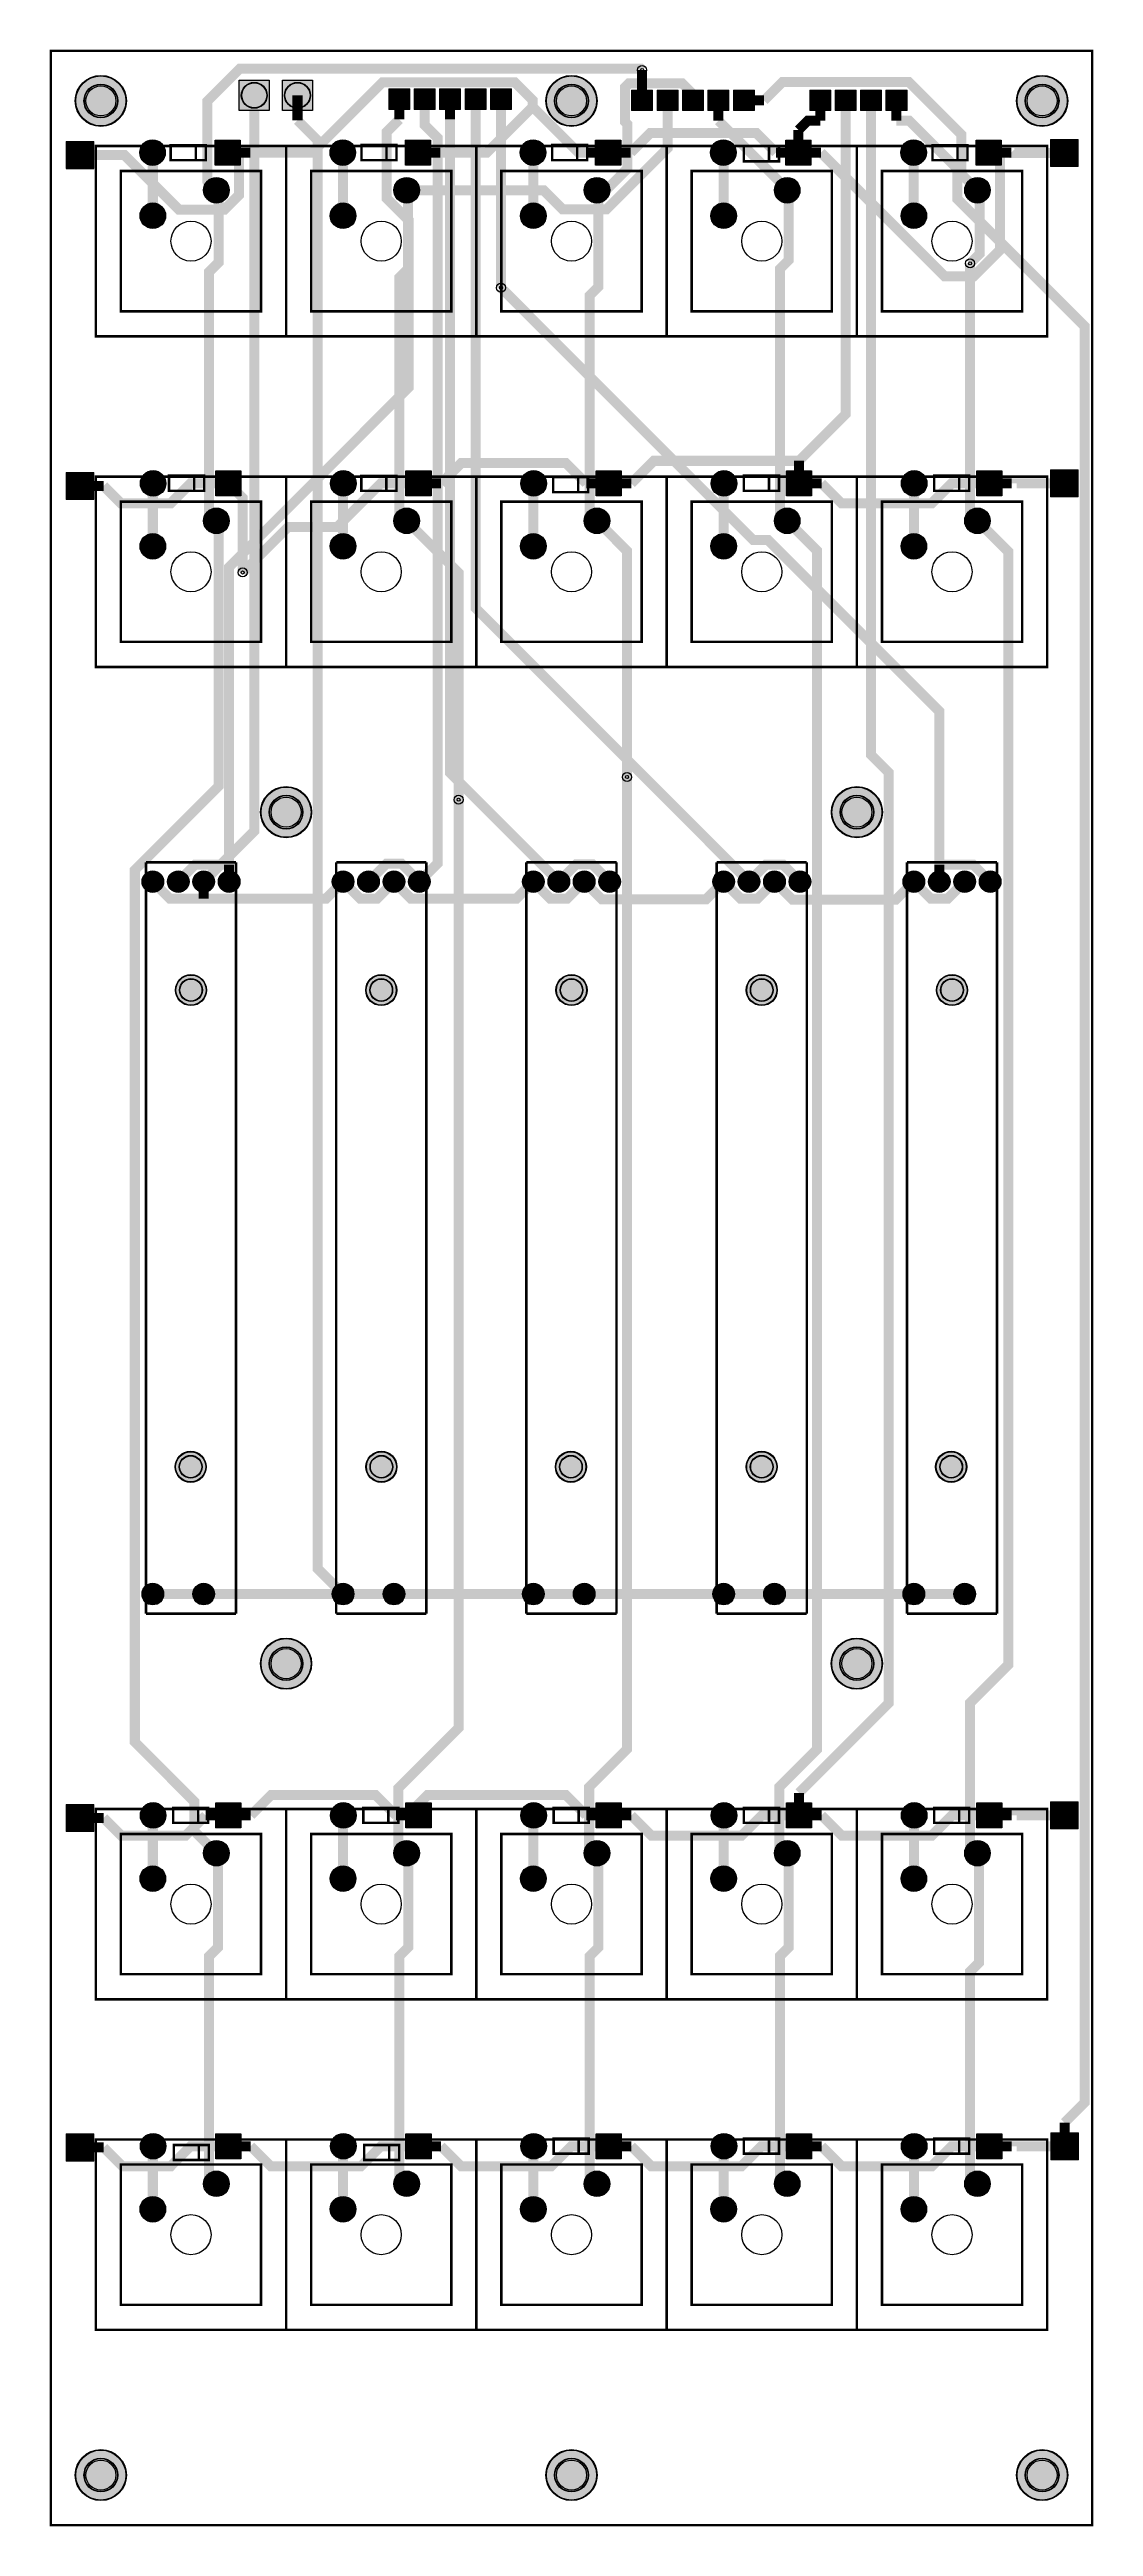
# Model space of a CAD drawing. Header units: millimetres. Extents: x 0 to 104, y -247 to 0.
import ezdxf

# ---------------------------------------------------------------- set-up
doc = ezdxf.new("R2010")
doc.units = ezdxf.units.MM
for name, color, linetype, true_color in [('BoardOutLine', 7, 'Continuous', 0xff00ff), ('BottomLayer', 7, 'Continuous', 0x0000ff), ('BottomSilkLayer', 7, 'Continuous', 0x66cc33), ('BottomSolderMaskLayer', 7, 'Continuous', 0xaa00ff), ('Document', 7, 'Continuous', 0xffffff), ('Hole', 7, 'Continuous', 0x222222), ('Multi-Layer', 7, 'Continuous', 0xc0c0c0), ('TopLayer', 7, 'Continuous', 0xff0000), ('TopSilkLayer', 7, 'Continuous', 0xffcc00), ('TopSolderMaskLayer', 7, 'Continuous', 0x800080)]:
    doc.layers.add(name, color=color, linetype=linetype, true_color=true_color)

msp = doc.modelspace()

# ---------------------------------------------------------------- hatches: boundary and pattern name
at = {"layer": 'BottomSolderMaskLayer'}
for points in [[(2.4491949999999116, -4.999990000000025, 1), (7.5507849999999115, -4.999990000000025, 1)], [(49.44910099999992, -4.999990000000025, 1), (54.55069099999992, -4.999990000000025, 1)], [(96.44926099999998, -4.999990000000025, 1), (101.55085099999997, -4.999990000000025, 1)], [(18.769202999999948, -2.8942030000000614), (21.870796999999925, -2.8942030000000614), (21.870796999999925, -5.995796999999925), (18.769202999999948, -5.995796999999925)], [(23.08720300000016, -2.8942030000000614), (26.18879699999991, -2.8942030000000614), (26.18879699999991, -5.995796999999925), (23.08720300000016, -5.995796999999925)], [(33.73120000000006, -3.759200000000078), (35.864799999999946, -3.759200000000078), (35.864799999999946, -5.892799999999966), (33.73120000000006, -5.892799999999966)], [(36.27120000000002, -3.759200000000078), (38.40479999999991, -3.759200000000078), (38.40479999999991, -5.892799999999966), (36.27120000000002, -5.892799999999966)], [(38.811199999999985, -3.759200000000078), (40.94479999999987, -3.759200000000078), (40.94479999999987, -5.892799999999966), (38.811199999999985, -5.892799999999966)], [(41.35119999999995, -3.759200000000078), (43.48479999999984, -3.759200000000078), (43.48479999999984, -5.892799999999966), (41.35119999999995, -5.892799999999966)], [(43.89119999999991, -3.759200000000078), (46.02480000000003, -3.759200000000078), (46.02480000000003, -5.892799999999966), (43.89119999999991, -5.892799999999966)], [(57.98820000000012, -3.8862000000000307), (60.12180000000001, -3.8862000000000307), (60.12180000000001, -6.019800000000032), (57.98820000000012, -6.019800000000032)], [(60.52820000000008, -3.8862000000000307), (62.66179999999997, -3.8862000000000307), (62.66179999999997, -6.019800000000032), (60.52820000000008, -6.019800000000032)], [(63.06820000000005, -3.8862000000000307), (65.20179999999993, -3.8862000000000307), (65.20179999999993, -6.019800000000032), (63.06820000000005, -6.019800000000032)], [(65.60820000000001, -3.8862000000000307), (67.7417999999999, -3.8862000000000307), (67.7417999999999, -6.019800000000032), (65.60820000000001, -6.019800000000032)], [(68.14819999999997, -3.8862000000000307), (70.28179999999986, -3.8862000000000307), (70.28179999999986, -6.019800000000032), (68.14819999999997, -6.019800000000032)], [(75.76820000000009, -3.8862000000000307), (77.90179999999998, -3.8862000000000307), (77.90179999999998, -6.019800000000032), (75.76820000000009, -6.019800000000032)], [(78.30820000000006, -3.8862000000000307), (80.44179999999994, -3.8862000000000307), (80.44179999999994, -6.019800000000032), (78.30820000000006, -6.019800000000032)], [(80.84820000000002, -3.8862000000000307), (82.98179999999991, -3.8862000000000307), (82.98179999999991, -6.019800000000032), (80.84820000000002, -6.019800000000032)], [(83.38819999999998, -3.8862000000000307), (85.52179999999987, -3.8862000000000307), (85.52179999999987, -6.019800000000032), (83.38819999999998, -6.019800000000032)], [(1.5201895221027826, -9.013189522102834), (4.321810477897202, -9.013189522102834), (4.321810477897202, -11.814810477897254), (1.5201895221027826, -11.814810477897254)], [(8.884500899999969, -10.160000000000082, 1), (11.435499099999967, -10.160000000000082, 1)], [(16.384599940903286, -8.884741940903268), (18.935624059096767, -8.884741940903268), (18.935624059096767, -11.43576605909675), (16.384599940903286, -11.43576605909675)], [(27.884462899999836, -10.160000000000082, 1), (30.435461099999838, -10.160000000000082, 1)], [(35.38456194090338, -8.884741940903268), (37.935586059096636, -8.884741940903268), (37.935586059096636, -11.43576605909675), (35.38456194090338, -11.43576605909675)], [(46.884424899999935, -10.160000000000082, 1), (49.43542309999993, -10.160000000000082, 1)], [(54.38452394090325, -8.884741940903268), (56.93554805909673, -8.884741940903268), (56.93554805909673, -11.43576605909675), (54.38452394090325, -11.43576605909675)], [(65.88464089999984, -10.160000000000082, 1), (68.43563909999985, -10.160000000000082, 1)], [(73.38448594090312, -8.884741940903268), (75.9355100590966, -8.884741940903268), (75.9355100590966, -11.43576605909675), (73.38448594090312, -11.43576605909675)], [(84.88460289999993, -10.160000000000082, 1), (87.43560109999994, -10.160000000000082, 1)], [(92.38444794090321, -8.884741940903268), (94.9354720590967, -8.884741940903268), (94.9354720590967, -11.43576605909675), (92.38444794090321, -11.43576605909675)], [(99.8181895221029, -8.809227522102788), (102.6198104778972, -8.809227522102788), (102.6198104778972, -11.61084847789732), (99.8181895221029, -11.61084847789732)], [(15.264472899999921, -13.919962000000055, 1), (17.81547109999992, -13.919962000000055, 1)], [(34.26443490000002, -13.919962000000055, 1), (36.815433100000014, -13.919962000000055, 1)], [(53.264396900000115, -13.919962000000055, 1), (55.81539510000011, -13.919962000000055, 1)], [(72.26461290000002, -13.919962000000055, 1), (74.81561110000003, -13.919962000000055, 1)], [(91.26457490000011, -13.919962000000055, 1), (93.81557310000012, -13.919962000000055, 1)], [(8.914472900000012, -16.45996200000002, 1), (11.465471100000011, -16.45996200000002, 1)], [(27.914434900000106, -16.45996200000002, 1), (30.46543310000011, -16.45996200000002, 1)], [(46.91439689999998, -16.45996200000002, 1), (49.465395099999974, -16.45996200000002, 1)], [(65.91461290000011, -16.45996200000002, 1), (68.46561110000012, -16.45996200000002, 1)], [(84.91457489999998, -16.45996200000002, 1), (87.46557309999999, -16.45996200000002, 1)], [(8.945460899999992, -43.180254000000104, 1), (11.49645909999999, -43.180254000000104, 1)], [(16.44555994090331, -41.90474194090325), (18.99658405909679, -41.90474194090325), (18.99658405909679, -44.455766059096845), (16.44555994090331, -44.455766059096845)], [(27.94542289999986, -43.180254000000104, 1), (30.49642109999986, -43.180254000000104, 1)], [(35.44552194090318, -41.90474194090325), (37.99654605909666, -41.90474194090325), (37.99654605909666, -44.455766059096845), (35.44552194090318, -44.455766059096845)], [(46.94538489999996, -43.180254000000104, 1), (49.49638309999995, -43.180254000000104, 1)], [(54.44548394090327, -41.90474194090325), (56.996508059096755, -41.90474194090325), (56.996508059096755, -44.455766059096845), (54.44548394090327, -44.455766059096845)], [(65.94560089999986, -43.180254000000104, 1), (68.49659909999987, -43.180254000000104, 1)], [(73.44544594090314, -41.90474194090325), (75.99647005909662, -41.90474194090325), (75.99647005909662, -44.455766059096845), (73.44544594090314, -44.455766059096845)], [(84.94556290000018, -43.180254000000104, 1), (87.49656110000019, -43.180254000000104, 1)], [(92.44540794090324, -41.90474194090325), (94.99643205909672, -41.90474194090325), (94.99643205909672, -44.455766059096845), (92.44540794090324, -44.455766059096845)], [(99.8181895221029, -41.7791895221028), (102.6198104778972, -41.7791895221028), (102.6198104778972, -44.58081047789722), (99.8181895221029, -44.58081047789722)], [(1.5201895221027826, -42.033189522102816), (4.321810477897202, -42.033189522102816), (4.321810477897202, -44.834810477897236), (1.5201895221027826, -44.834810477897236)], [(15.264472899999921, -46.920150000000035, 1), (17.81547109999992, -46.920150000000035, 1)], [(34.26443490000002, -46.920150000000035, 1), (36.815433100000014, -46.920150000000035, 1)], [(53.264396900000115, -46.920150000000035, 1), (55.81539510000011, -46.920150000000035, 1)], [(72.26461290000002, -46.920150000000035, 1), (74.81561110000003, -46.920150000000035, 1)], [(91.26457490000011, -46.920150000000035, 1), (93.81557310000012, -46.920150000000035, 1)], [(8.914472900000012, -49.46015, 1), (11.465471100000011, -49.46015, 1)], [(27.914434900000106, -49.46015, 1), (30.46543310000011, -49.46015, 1)], [(46.91439689999998, -49.46015, 1), (49.465395099999974, -49.46015, 1)], [(65.91461290000011, -49.46015, 1), (68.46561110000012, -49.46015, 1)], [(84.91457489999998, -49.46015, 1), (87.46557309999999, -49.46015, 1)], [(20.94928500000014, -76.00010200000008, 1), (26.05087500000014, -76.00010200000008, 1)], [(77.94917099999998, -76.00010200000008, 1), (83.05076099999997, -76.00010200000008, 1)], [(9.114167700000012, -82.9363340000001, 1), (11.265776300000011, -82.9363340000001, 1)], [(11.654167699999975, -82.9363340000001, 1), (13.805776299999975, -82.9363340000001, 1)], [(14.194167699999939, -82.9363340000001, 1), (16.34577629999994, -82.9363340000001, 1)], [(16.7341676999999, -82.9363340000001, 1), (18.885776299999904, -82.9363340000001, 1)], [(28.114129700000106, -82.9363340000001, 1), (30.26573830000011, -82.9363340000001, 1)], [(30.65412970000007, -82.9363340000001, 1), (32.80573830000007, -82.9363340000001, 1)], [(33.19412970000003, -82.9363340000001, 1), (35.345738300000036, -82.9363340000001, 1)], [(35.7341297, -82.9363340000001, 1), (37.8857383, -82.9363340000001, 1)], [(47.114091699999975, -82.9363340000001, 1), (49.26570029999998, -82.9363340000001, 1)], [(49.65409169999994, -82.9363340000001, 1), (51.80570029999994, -82.9363340000001, 1)], [(52.1940916999999, -82.9363340000001, 1), (54.345700299999905, -82.9363340000001, 1)], [(54.73409170000009, -82.9363340000001, 1), (56.885700300000096, -82.9363340000001, 1)], [(66.11430770000011, -82.9363340000001, 1), (68.26591630000011, -82.9363340000001, 1)], [(68.65430770000007, -82.9363340000001, 1), (70.80591630000008, -82.9363340000001, 1)], [(71.19430770000004, -82.9363340000001, 1), (73.34591630000004, -82.9363340000001, 1)], [(73.7343077, -82.9363340000001, 1), (75.8859163, -82.9363340000001, 1)], [(85.11426969999998, -82.9363340000001, 1), (87.26587829999998, -82.9363340000001, 1)], [(87.65426969999994, -82.9363340000001, 1), (89.80587829999995, -82.9363340000001, 1)], [(90.19426969999991, -82.9363340000001, 1), (92.34587829999991, -82.9363340000001, 1)], [(92.7342697000001, -82.9363340000001, 1), (94.8858783000001, -82.9363340000001, 1)], [(12.449174999999958, -93.75800400000003, 1), (15.550768999999956, -93.75800400000003, 1)], [(31.449137000000054, -93.75800400000003, 1), (34.550731000000056, -93.75800400000003, 1)], [(50.44909899999992, -93.75800400000003, 1), (53.550692999999924, -93.75800400000003, 1)], [(69.44931500000006, -93.75800400000003, 1), (72.55090900000006, -93.75800400000003, 1)], [(88.44927699999992, -93.75800400000003, 1), (91.55087099999993, -93.75800400000003, 1)], [(12.419202999999914, -141.351, 1), (15.520796999999913, -141.351, 1)], [(31.46920299999987, -141.351, 1), (34.57079699999987, -141.351, 1)], [(50.39220299999987, -141.351, 1), (53.49379699999987, -141.351, 1)], [(69.44220300000005, -141.351, 1), (72.54379700000005, -141.351, 1)], [(88.36520300000005, -141.351, 1), (91.46679700000006, -141.351, 1)], [(9.114167700000012, -154.0563340000001, 1), (11.265776300000011, -154.0563340000001, 1)], [(14.194167699999939, -154.0563340000001, 1), (16.34577629999994, -154.0563340000001, 1)], [(28.114129700000106, -154.0563340000001, 1), (30.26573830000011, -154.0563340000001, 1)], [(33.19412970000003, -154.0563340000001, 1), (35.345738300000036, -154.0563340000001, 1)], [(47.114091699999975, -154.0563340000001, 1), (49.26570029999998, -154.0563340000001, 1)], [(52.1940916999999, -154.0563340000001, 1), (54.345700299999905, -154.0563340000001, 1)], [(66.11430770000011, -154.0563340000001, 1), (68.26591630000011, -154.0563340000001, 1)], [(71.19430770000004, -154.0563340000001, 1), (73.34591630000004, -154.0563340000001, 1)], [(85.11426969999998, -154.0563340000001, 1), (87.26587829999998, -154.0563340000001, 1)], [(90.19426969999991, -154.0563340000001, 1), (92.34587829999991, -154.0563340000001, 1)], [(20.944205000000004, -160.99993200000006, 1), (26.045795000000005, -160.99993200000006, 1)], [(77.94409099999984, -160.99993200000006, 1), (83.04568099999983, -160.99993200000006, 1)], [(1.5201895221027826, -175.00218952210287), (4.321810477897202, -175.00218952210287), (4.321810477897202, -177.80381047789717), (1.5201895221027826, -177.80381047789717)], [(8.945460899999992, -176.14925400000004, 1), (11.49645909999999, -176.14925400000004, 1)], [(16.44555994090331, -174.8737419409032), (18.99658405909679, -174.8737419409032), (18.99658405909679, -177.4247660590969), (16.44555994090331, -177.4247660590969)], [(27.94542289999986, -176.14925400000004, 1), (30.49642109999986, -176.14925400000004, 1)], [(35.44552194090318, -174.8737419409032), (37.99654605909666, -174.8737419409032), (37.99654605909666, -177.4247660590969), (35.44552194090318, -177.4247660590969)], [(46.94538489999996, -176.14925400000004, 1), (49.49638309999995, -176.14925400000004, 1)], [(54.44548394090327, -174.8737419409032), (56.996508059096755, -174.8737419409032), (56.996508059096755, -177.4247660590969), (54.44548394090327, -177.4247660590969)], [(65.94560089999986, -176.14925400000004, 1), (68.49659909999987, -176.14925400000004, 1)], [(73.44544594090314, -174.8737419409032), (75.99647005909662, -174.8737419409032), (75.99647005909662, -177.4247660590969), (73.44544594090314, -177.4247660590969)], [(84.94556290000018, -176.14925400000004, 1), (87.49656110000019, -176.14925400000004, 1)], [(92.44540794090324, -174.8737419409032), (94.99643205909672, -174.8737419409032), (94.99643205909672, -177.4247660590969), (92.44540794090324, -177.4247660590969)], [(99.8181895221029, -174.74818952210273), (102.6198104778972, -174.74818952210273), (102.6198104778972, -177.54981047789727), (99.8181895221029, -177.54981047789727)], [(15.264472899999921, -179.92013800000007, 1), (17.81547109999992, -179.92013800000007, 1)], [(34.26443490000002, -179.92013800000007, 1), (36.815433100000014, -179.92013800000007, 1)], [(53.264396900000115, -179.92013800000007, 1), (55.81539510000011, -179.92013800000007, 1)], [(72.26461290000002, -179.92013800000007, 1), (74.81561110000003, -179.92013800000007, 1)], [(91.26457490000011, -179.92013800000007, 1), (93.81557310000012, -179.92013800000007, 1)], [(8.914472900000012, -182.459884, 1), (11.465471100000011, -182.459884, 1)], [(27.914434900000106, -182.459884, 1), (30.46543310000011, -182.459884, 1)], [(46.91439689999998, -182.459884, 1), (49.465395099999974, -182.459884, 1)], [(65.91461290000011, -182.459884, 1), (68.46561110000012, -182.459884, 1)], [(84.91457489999998, -182.459884, 1), (87.46557309999999, -182.459884, 1)], [(1.5201895221027826, -207.8951895221029), (4.321810477897202, -207.8951895221029), (4.321810477897202, -210.6968104778972), (1.5201895221027826, -210.6968104778972)], [(8.945460899999992, -209.16925400000002, 1), (11.49645909999999, -209.16925400000002, 1)], [(16.44555994090331, -207.8937419409034), (18.99658405909679, -207.8937419409034), (18.99658405909679, -210.44476605909688), (16.44555994090331, -210.44476605909688)], [(27.94542289999986, -209.16925400000002, 1), (30.49642109999986, -209.16925400000002, 1)], [(35.44552194090318, -207.8937419409034), (37.99654605909666, -207.8937419409034), (37.99654605909666, -210.44476605909688), (35.44552194090318, -210.44476605909688)], [(46.94538489999996, -209.16925400000002, 1), (49.49638309999995, -209.16925400000002, 1)], [(54.44548394090327, -207.8937419409034), (56.996508059096755, -207.8937419409034), (56.996508059096755, -210.44476605909688), (54.44548394090327, -210.44476605909688)], [(65.94560089999986, -209.16925400000002, 1), (68.49659909999987, -209.16925400000002, 1)], [(73.44544594090314, -207.8937419409034), (75.99647005909662, -207.8937419409034), (75.99647005909662, -210.44476605909688), (73.44544594090314, -210.44476605909688)], [(84.94556290000018, -209.16925400000002, 1), (87.49656110000019, -209.16925400000002, 1)], [(92.44540794090324, -207.8937419409034), (94.99643205909672, -207.8937419409034), (94.99643205909672, -210.44476605909688), (92.44540794090324, -210.44476605909688)], [(99.84028752210281, -207.76818952210294), (102.64190847789712, -207.76818952210294), (102.64190847789712, -210.56981047789725), (99.84028752210281, -210.56981047789725)], [(15.264472899999921, -212.920072, 1), (17.81547109999992, -212.920072, 1)], [(34.26443490000002, -212.920072, 1), (36.815433100000014, -212.920072, 1)], [(53.264396900000115, -212.920072, 1), (55.81539510000011, -212.920072, 1)], [(72.26461290000002, -212.920072, 1), (74.81561110000003, -212.920072, 1)], [(91.26457490000011, -212.920072, 1), (93.81557310000012, -212.920072, 1)], [(8.914472900000012, -215.46007199999997, 1), (11.465471100000011, -215.46007199999997, 1)], [(27.914434900000106, -215.46007199999997, 1), (30.46543310000011, -215.46007199999997, 1)], [(46.91439689999998, -215.46007199999997, 1), (49.465395099999974, -215.46007199999997, 1)], [(65.91461290000011, -215.46007199999997, 1), (68.46561110000012, -215.46007199999997, 1)], [(84.91457489999998, -215.46007199999997, 1), (87.46557309999999, -215.46007199999997, 1)], [(2.4491949999999116, -242.00002400000005, 1), (7.5507849999999115, -242.00002400000005, 1)], [(49.44910099999992, -242.00002400000005, 1), (54.55069099999992, -242.00002400000005, 1)], [(96.44926099999998, -242.00002400000005, 1), (101.55085099999997, -242.00002400000005, 1)]]:
    msp.add_hatch(color=256, dxfattribs=at).paths.add_polyline_path(points)
at = {"layer": 'TopSolderMaskLayer'}
for points in [[(2.4491949999999116, -4.999990000000025, 1), (7.5507849999999115, -4.999990000000025, 1)], [(49.44910099999992, -4.999990000000025, 1), (54.55069099999992, -4.999990000000025, 1)], [(96.44926099999998, -4.999990000000025, 1), (101.55085099999997, -4.999990000000025, 1)], [(18.769202999999948, -2.8942030000000614), (21.870796999999925, -2.8942030000000614), (21.870796999999925, -5.995796999999925), (18.769202999999948, -5.995796999999925)], [(23.08720300000016, -2.8942030000000614), (26.18879699999991, -2.8942030000000614), (26.18879699999991, -5.995796999999925), (23.08720300000016, -5.995796999999925)], [(33.73120000000006, -3.759200000000078), (35.864799999999946, -3.759200000000078), (35.864799999999946, -5.892799999999966), (33.73120000000006, -5.892799999999966)], [(36.27120000000002, -3.759200000000078), (38.40479999999991, -3.759200000000078), (38.40479999999991, -5.892799999999966), (36.27120000000002, -5.892799999999966)], [(38.811199999999985, -3.759200000000078), (40.94479999999987, -3.759200000000078), (40.94479999999987, -5.892799999999966), (38.811199999999985, -5.892799999999966)], [(41.35119999999995, -3.759200000000078), (43.48479999999984, -3.759200000000078), (43.48479999999984, -5.892799999999966), (41.35119999999995, -5.892799999999966)], [(43.89119999999991, -3.759200000000078), (46.02480000000003, -3.759200000000078), (46.02480000000003, -5.892799999999966), (43.89119999999991, -5.892799999999966)], [(57.98820000000012, -3.8862000000000307), (60.12180000000001, -3.8862000000000307), (60.12180000000001, -6.019800000000032), (57.98820000000012, -6.019800000000032)], [(60.52820000000008, -3.8862000000000307), (62.66179999999997, -3.8862000000000307), (62.66179999999997, -6.019800000000032), (60.52820000000008, -6.019800000000032)], [(63.06820000000005, -3.8862000000000307), (65.20179999999993, -3.8862000000000307), (65.20179999999993, -6.019800000000032), (63.06820000000005, -6.019800000000032)], [(65.60820000000001, -3.8862000000000307), (67.7417999999999, -3.8862000000000307), (67.7417999999999, -6.019800000000032), (65.60820000000001, -6.019800000000032)], [(68.14819999999997, -3.8862000000000307), (70.28179999999986, -3.8862000000000307), (70.28179999999986, -6.019800000000032), (68.14819999999997, -6.019800000000032)], [(75.76820000000009, -3.8862000000000307), (77.90179999999998, -3.8862000000000307), (77.90179999999998, -6.019800000000032), (75.76820000000009, -6.019800000000032)], [(78.30820000000006, -3.8862000000000307), (80.44179999999994, -3.8862000000000307), (80.44179999999994, -6.019800000000032), (78.30820000000006, -6.019800000000032)], [(80.84820000000002, -3.8862000000000307), (82.98179999999991, -3.8862000000000307), (82.98179999999991, -6.019800000000032), (80.84820000000002, -6.019800000000032)], [(83.38819999999998, -3.8862000000000307), (85.52179999999987, -3.8862000000000307), (85.52179999999987, -6.019800000000032), (83.38819999999998, -6.019800000000032)], [(1.5201895221027826, -9.013189522102834), (4.321810477897202, -9.013189522102834), (4.321810477897202, -11.814810477897254), (1.5201895221027826, -11.814810477897254)], [(8.884500899999969, -10.160000000000082, 1), (11.435499099999967, -10.160000000000082, 1)], [(16.384599940903286, -8.884741940903268), (18.935624059096767, -8.884741940903268), (18.935624059096767, -11.43576605909675), (16.384599940903286, -11.43576605909675)], [(27.884462899999836, -10.160000000000082, 1), (30.435461099999838, -10.160000000000082, 1)], [(35.38456194090338, -8.884741940903268), (37.935586059096636, -8.884741940903268), (37.935586059096636, -11.43576605909675), (35.38456194090338, -11.43576605909675)], [(46.884424899999935, -10.160000000000082, 1), (49.43542309999993, -10.160000000000082, 1)], [(54.38452394090325, -8.884741940903268), (56.93554805909673, -8.884741940903268), (56.93554805909673, -11.43576605909675), (54.38452394090325, -11.43576605909675)], [(65.88464089999984, -10.160000000000082, 1), (68.43563909999985, -10.160000000000082, 1)], [(73.38448594090312, -8.884741940903268), (75.9355100590966, -8.884741940903268), (75.9355100590966, -11.43576605909675), (73.38448594090312, -11.43576605909675)], [(84.88460289999993, -10.160000000000082, 1), (87.43560109999994, -10.160000000000082, 1)], [(92.38444794090321, -8.884741940903268), (94.9354720590967, -8.884741940903268), (94.9354720590967, -11.43576605909675), (92.38444794090321, -11.43576605909675)], [(99.8181895221029, -8.809227522102788), (102.6198104778972, -8.809227522102788), (102.6198104778972, -11.61084847789732), (99.8181895221029, -11.61084847789732)], [(15.264472899999921, -13.919962000000055, 1), (17.81547109999992, -13.919962000000055, 1)], [(34.26443490000002, -13.919962000000055, 1), (36.815433100000014, -13.919962000000055, 1)], [(53.264396900000115, -13.919962000000055, 1), (55.81539510000011, -13.919962000000055, 1)], [(72.26461290000002, -13.919962000000055, 1), (74.81561110000003, -13.919962000000055, 1)], [(91.26457490000011, -13.919962000000055, 1), (93.81557310000012, -13.919962000000055, 1)], [(8.914472900000012, -16.45996200000002, 1), (11.465471100000011, -16.45996200000002, 1)], [(27.914434900000106, -16.45996200000002, 1), (30.46543310000011, -16.45996200000002, 1)], [(46.91439689999998, -16.45996200000002, 1), (49.465395099999974, -16.45996200000002, 1)], [(65.91461290000011, -16.45996200000002, 1), (68.46561110000012, -16.45996200000002, 1)], [(84.91457489999998, -16.45996200000002, 1), (87.46557309999999, -16.45996200000002, 1)], [(8.945460899999992, -43.180254000000104, 1), (11.49645909999999, -43.180254000000104, 1)], [(16.44555994090331, -41.90474194090325), (18.99658405909679, -41.90474194090325), (18.99658405909679, -44.455766059096845), (16.44555994090331, -44.455766059096845)], [(27.94542289999986, -43.180254000000104, 1), (30.49642109999986, -43.180254000000104, 1)], [(35.44552194090318, -41.90474194090325), (37.99654605909666, -41.90474194090325), (37.99654605909666, -44.455766059096845), (35.44552194090318, -44.455766059096845)], [(46.94538489999996, -43.180254000000104, 1), (49.49638309999995, -43.180254000000104, 1)], [(54.44548394090327, -41.90474194090325), (56.996508059096755, -41.90474194090325), (56.996508059096755, -44.455766059096845), (54.44548394090327, -44.455766059096845)], [(65.94560089999986, -43.180254000000104, 1), (68.49659909999987, -43.180254000000104, 1)], [(73.44544594090314, -41.90474194090325), (75.99647005909662, -41.90474194090325), (75.99647005909662, -44.455766059096845), (73.44544594090314, -44.455766059096845)], [(84.94556290000018, -43.180254000000104, 1), (87.49656110000019, -43.180254000000104, 1)], [(92.44540794090324, -41.90474194090325), (94.99643205909672, -41.90474194090325), (94.99643205909672, -44.455766059096845), (92.44540794090324, -44.455766059096845)], [(99.8181895221029, -41.7791895221028), (102.6198104778972, -41.7791895221028), (102.6198104778972, -44.58081047789722), (99.8181895221029, -44.58081047789722)], [(1.5201895221027826, -42.033189522102816), (4.321810477897202, -42.033189522102816), (4.321810477897202, -44.834810477897236), (1.5201895221027826, -44.834810477897236)], [(15.264472899999921, -46.920150000000035, 1), (17.81547109999992, -46.920150000000035, 1)], [(34.26443490000002, -46.920150000000035, 1), (36.815433100000014, -46.920150000000035, 1)], [(53.264396900000115, -46.920150000000035, 1), (55.81539510000011, -46.920150000000035, 1)], [(72.26461290000002, -46.920150000000035, 1), (74.81561110000003, -46.920150000000035, 1)], [(91.26457490000011, -46.920150000000035, 1), (93.81557310000012, -46.920150000000035, 1)], [(8.914472900000012, -49.46015, 1), (11.465471100000011, -49.46015, 1)], [(27.914434900000106, -49.46015, 1), (30.46543310000011, -49.46015, 1)], [(46.91439689999998, -49.46015, 1), (49.465395099999974, -49.46015, 1)], [(65.91461290000011, -49.46015, 1), (68.46561110000012, -49.46015, 1)], [(84.91457489999998, -49.46015, 1), (87.46557309999999, -49.46015, 1)], [(20.94928500000014, -76.00010200000008, 1), (26.05087500000014, -76.00010200000008, 1)], [(77.94917099999998, -76.00010200000008, 1), (83.05076099999997, -76.00010200000008, 1)], [(9.114167700000012, -82.9363340000001, 1), (11.265776300000011, -82.9363340000001, 1)], [(11.654167699999975, -82.9363340000001, 1), (13.805776299999975, -82.9363340000001, 1)], [(14.194167699999939, -82.9363340000001, 1), (16.34577629999994, -82.9363340000001, 1)], [(16.7341676999999, -82.9363340000001, 1), (18.885776299999904, -82.9363340000001, 1)], [(28.114129700000106, -82.9363340000001, 1), (30.26573830000011, -82.9363340000001, 1)], [(30.65412970000007, -82.9363340000001, 1), (32.80573830000007, -82.9363340000001, 1)], [(33.19412970000003, -82.9363340000001, 1), (35.345738300000036, -82.9363340000001, 1)], [(35.7341297, -82.9363340000001, 1), (37.8857383, -82.9363340000001, 1)], [(47.114091699999975, -82.9363340000001, 1), (49.26570029999998, -82.9363340000001, 1)], [(49.65409169999994, -82.9363340000001, 1), (51.80570029999994, -82.9363340000001, 1)], [(52.1940916999999, -82.9363340000001, 1), (54.345700299999905, -82.9363340000001, 1)], [(54.73409170000009, -82.9363340000001, 1), (56.885700300000096, -82.9363340000001, 1)], [(66.11430770000011, -82.9363340000001, 1), (68.26591630000011, -82.9363340000001, 1)], [(68.65430770000007, -82.9363340000001, 1), (70.80591630000008, -82.9363340000001, 1)], [(71.19430770000004, -82.9363340000001, 1), (73.34591630000004, -82.9363340000001, 1)], [(73.7343077, -82.9363340000001, 1), (75.8859163, -82.9363340000001, 1)], [(85.11426969999998, -82.9363340000001, 1), (87.26587829999998, -82.9363340000001, 1)], [(87.65426969999994, -82.9363340000001, 1), (89.80587829999995, -82.9363340000001, 1)], [(90.19426969999991, -82.9363340000001, 1), (92.34587829999991, -82.9363340000001, 1)], [(92.7342697000001, -82.9363340000001, 1), (94.8858783000001, -82.9363340000001, 1)], [(12.449174999999958, -93.75800400000003, 1), (15.550768999999956, -93.75800400000003, 1)], [(31.449137000000054, -93.75800400000003, 1), (34.550731000000056, -93.75800400000003, 1)], [(50.44909899999992, -93.75800400000003, 1), (53.550692999999924, -93.75800400000003, 1)], [(69.44931500000006, -93.75800400000003, 1), (72.55090900000006, -93.75800400000003, 1)], [(88.44927699999992, -93.75800400000003, 1), (91.55087099999993, -93.75800400000003, 1)], [(12.419202999999914, -141.351, 1), (15.520796999999913, -141.351, 1)], [(31.46920299999987, -141.351, 1), (34.57079699999987, -141.351, 1)], [(50.39220299999987, -141.351, 1), (53.49379699999987, -141.351, 1)], [(69.44220300000005, -141.351, 1), (72.54379700000005, -141.351, 1)], [(88.36520300000005, -141.351, 1), (91.46679700000006, -141.351, 1)], [(9.114167700000012, -154.0563340000001, 1), (11.265776300000011, -154.0563340000001, 1)], [(14.194167699999939, -154.0563340000001, 1), (16.34577629999994, -154.0563340000001, 1)], [(28.114129700000106, -154.0563340000001, 1), (30.26573830000011, -154.0563340000001, 1)], [(33.19412970000003, -154.0563340000001, 1), (35.345738300000036, -154.0563340000001, 1)], [(47.114091699999975, -154.0563340000001, 1), (49.26570029999998, -154.0563340000001, 1)], [(52.1940916999999, -154.0563340000001, 1), (54.345700299999905, -154.0563340000001, 1)], [(66.11430770000011, -154.0563340000001, 1), (68.26591630000011, -154.0563340000001, 1)], [(71.19430770000004, -154.0563340000001, 1), (73.34591630000004, -154.0563340000001, 1)], [(85.11426969999998, -154.0563340000001, 1), (87.26587829999998, -154.0563340000001, 1)], [(90.19426969999991, -154.0563340000001, 1), (92.34587829999991, -154.0563340000001, 1)], [(20.944205000000004, -160.99993200000006, 1), (26.045795000000005, -160.99993200000006, 1)], [(77.94409099999984, -160.99993200000006, 1), (83.04568099999983, -160.99993200000006, 1)], [(1.5201895221027826, -175.00218952210287), (4.321810477897202, -175.00218952210287), (4.321810477897202, -177.80381047789717), (1.5201895221027826, -177.80381047789717)], [(8.945460899999992, -176.14925400000004, 1), (11.49645909999999, -176.14925400000004, 1)], [(16.44555994090331, -174.8737419409032), (18.99658405909679, -174.8737419409032), (18.99658405909679, -177.4247660590969), (16.44555994090331, -177.4247660590969)], [(27.94542289999986, -176.14925400000004, 1), (30.49642109999986, -176.14925400000004, 1)], [(35.44552194090318, -174.8737419409032), (37.99654605909666, -174.8737419409032), (37.99654605909666, -177.4247660590969), (35.44552194090318, -177.4247660590969)], [(46.94538489999996, -176.14925400000004, 1), (49.49638309999995, -176.14925400000004, 1)], [(54.44548394090327, -174.8737419409032), (56.996508059096755, -174.8737419409032), (56.996508059096755, -177.4247660590969), (54.44548394090327, -177.4247660590969)], [(65.94560089999986, -176.14925400000004, 1), (68.49659909999987, -176.14925400000004, 1)], [(73.44544594090314, -174.8737419409032), (75.99647005909662, -174.8737419409032), (75.99647005909662, -177.4247660590969), (73.44544594090314, -177.4247660590969)], [(84.94556290000018, -176.14925400000004, 1), (87.49656110000019, -176.14925400000004, 1)], [(92.44540794090324, -174.8737419409032), (94.99643205909672, -174.8737419409032), (94.99643205909672, -177.4247660590969), (92.44540794090324, -177.4247660590969)], [(99.8181895221029, -174.74818952210273), (102.6198104778972, -174.74818952210273), (102.6198104778972, -177.54981047789727), (99.8181895221029, -177.54981047789727)], [(15.264472899999921, -179.92013800000007, 1), (17.81547109999992, -179.92013800000007, 1)], [(34.26443490000002, -179.92013800000007, 1), (36.815433100000014, -179.92013800000007, 1)], [(53.264396900000115, -179.92013800000007, 1), (55.81539510000011, -179.92013800000007, 1)], [(72.26461290000002, -179.92013800000007, 1), (74.81561110000003, -179.92013800000007, 1)], [(91.26457490000011, -179.92013800000007, 1), (93.81557310000012, -179.92013800000007, 1)], [(8.914472900000012, -182.459884, 1), (11.465471100000011, -182.459884, 1)], [(27.914434900000106, -182.459884, 1), (30.46543310000011, -182.459884, 1)], [(46.91439689999998, -182.459884, 1), (49.465395099999974, -182.459884, 1)], [(65.91461290000011, -182.459884, 1), (68.46561110000012, -182.459884, 1)], [(84.91457489999998, -182.459884, 1), (87.46557309999999, -182.459884, 1)], [(1.5201895221027826, -207.8951895221029), (4.321810477897202, -207.8951895221029), (4.321810477897202, -210.6968104778972), (1.5201895221027826, -210.6968104778972)], [(8.945460899999992, -209.16925400000002, 1), (11.49645909999999, -209.16925400000002, 1)], [(16.44555994090331, -207.8937419409034), (18.99658405909679, -207.8937419409034), (18.99658405909679, -210.44476605909688), (16.44555994090331, -210.44476605909688)], [(27.94542289999986, -209.16925400000002, 1), (30.49642109999986, -209.16925400000002, 1)], [(35.44552194090318, -207.8937419409034), (37.99654605909666, -207.8937419409034), (37.99654605909666, -210.44476605909688), (35.44552194090318, -210.44476605909688)], [(46.94538489999996, -209.16925400000002, 1), (49.49638309999995, -209.16925400000002, 1)], [(54.44548394090327, -207.8937419409034), (56.996508059096755, -207.8937419409034), (56.996508059096755, -210.44476605909688), (54.44548394090327, -210.44476605909688)], [(65.94560089999986, -209.16925400000002, 1), (68.49659909999987, -209.16925400000002, 1)], [(73.44544594090314, -207.8937419409034), (75.99647005909662, -207.8937419409034), (75.99647005909662, -210.44476605909688), (73.44544594090314, -210.44476605909688)], [(84.94556290000018, -209.16925400000002, 1), (87.49656110000019, -209.16925400000002, 1)], [(92.44540794090324, -207.8937419409034), (94.99643205909672, -207.8937419409034), (94.99643205909672, -210.44476605909688), (92.44540794090324, -210.44476605909688)], [(99.84028752210281, -207.76818952210294), (102.64190847789712, -207.76818952210294), (102.64190847789712, -210.56981047789725), (99.84028752210281, -210.56981047789725)], [(15.264472899999921, -212.920072, 1), (17.81547109999992, -212.920072, 1)], [(34.26443490000002, -212.920072, 1), (36.815433100000014, -212.920072, 1)], [(53.264396900000115, -212.920072, 1), (55.81539510000011, -212.920072, 1)], [(72.26461290000002, -212.920072, 1), (74.81561110000003, -212.920072, 1)], [(91.26457490000011, -212.920072, 1), (93.81557310000012, -212.920072, 1)], [(8.914472900000012, -215.46007199999997, 1), (11.465471100000011, -215.46007199999997, 1)], [(27.914434900000106, -215.46007199999997, 1), (30.46543310000011, -215.46007199999997, 1)], [(46.91439689999998, -215.46007199999997, 1), (49.465395099999974, -215.46007199999997, 1)], [(65.91461290000011, -215.46007199999997, 1), (68.46561110000012, -215.46007199999997, 1)], [(84.91457489999998, -215.46007199999997, 1), (87.46557309999999, -215.46007199999997, 1)], [(2.4491949999999116, -242.00002400000005, 1), (7.5507849999999115, -242.00002400000005, 1)], [(49.44910099999992, -242.00002400000005, 1), (54.55069099999992, -242.00002400000005, 1)], [(96.44926099999998, -242.00002400000005, 1), (101.55085099999997, -242.00002400000005, 1)]]:
    msp.add_hatch(color=256, dxfattribs=at).paths.add_polyline_path(points)

# ---------------------------------------------------------------- linework, layer by layer
at = {"layer": 'BoardOutLine', "const_width": 0.254}
msp.add_lwpolyline([(0, 0), (103.99999519999994, 0), (103.99999519999994, -246.99998859999994), (0, -246.99998859999994), (0, 0)], close=True, dxfattribs=at)
at = {"layer": 'BottomLayer', "const_width": 0.9999979999999999}
for points in [[(16.53997199999992, -13.919962000000055), (15.6204919999999, -13.000482000000034), (15.6204919999999, -5.032502000000022), (18.86762800000008, -1.7853660000000673), (58.92444399999988, -1.7853660000000673), (59.05499999999995, -1.9159220000000232)], [(48.12334800000019, -5.595366000000013), (48.12334800000019, -4.927092000000016), (46.34407799999997, -3.147822000000019), (33.119822, -3.147822000000019), (26.10739000000001, -10.160254000000123), (19.91080599999998, -10.160254000000123)], [(34.79799999999989, -4.826000000000022), (34.79799999999989, -6.842759999999998)], [(61.594999999999914, -4.9529999999999745), (61.594999999999914, -9.721088000000009), (55.478680000000054, -15.837407999999982), (51.13324799999998, -15.837407999999982), (49.21580200000005, -13.919962000000055), (35.53993400000002, -13.919962000000055)], [(64.13499999999988, -4.9529999999999745), (64.13499999999988, -4.3235879999999725), (63.073533999999995, -3.2621219999999767), (57.72505600000011, -3.2621219999999767), (57.35370799999998, -3.6334699999999884), (57.35370799999998, -7.100316000000021), (57.572148000000084, -7.318756000000008), (57.572148000000084, -11.776202000000012), (55.42838799999993, -13.919962000000055), (54.53989600000011, -13.919962000000055)], [(66.67500000000007, -4.9529999999999745), (66.67500000000007, -6.969760000000065)], [(69.21500000000003, -4.9529999999999745), (71.23175999999978, -4.9529999999999745)], [(71.23175999999978, -4.9529999999999745), (73.06538599999988, -3.1193739999999934), (85.69985399999985, -3.1193739999999934), (90.92666599999995, -8.346185999999989), (90.92666599999995, -12.306554000000006), (92.54007400000012, -13.919962000000055)], [(76.83499999999992, -4.9529999999999745), (76.83499999999992, -6.969760000000065)], [(34.79799999999989, -6.842759999999998), (33.539683999999966, -8.101075999999921), (33.539683999999966, -14.72311000000002), (35.73754599999995, -16.920972000000006), (35.73754599999995, -33.60038999999995), (17.809971999999902, -51.527964), (17.809971999999902, -81.24952000000008)], [(48.12334800000019, -5.595366000000013), (43.558459999999855, -10.160254000000123), (38.910768000000076, -10.160254000000123)], [(53.459380000000124, -10.160254000000123), (52.688236000000074, -10.160254000000123), (48.12334800000019, -5.595366000000013)], [(66.67500000000007, -6.969760000000065), (73.54011200000002, -13.834872000000018), (73.54011200000002, -13.919962000000055)], [(76.83499999999992, -6.969760000000065), (75.59979799999985, -6.969760000000065), (74.65999799999997, -7.909559999999942)], [(74.65999799999997, -10.160254000000123), (74.65999799999997, -7.909559999999942)], [(18.785585999999853, -10.160254000000123), (18.785585999999853, -14.400022000000035), (17.317719999999895, -15.867888000000107), (12.811505999999895, -15.867888000000107), (7.3576179999998885, -10.413999999999987), (2.9209999999999354, -10.413999999999987)], [(17.660111999999913, -10.160254000000123), (18.785585999999853, -10.160254000000123)], [(18.785585999999853, -10.160254000000123), (19.91080599999998, -10.160254000000123)], [(36.66007400000001, -10.160254000000123), (38.910768000000076, -10.160254000000123)], [(55.66003599999988, -10.160254000000123), (53.459380000000124, -10.160254000000123)], [(74.65999799999997, -10.160254000000123), (76.91069199999981, -10.160254000000123)], [(94.78543400000001, -10.160254000000123), (94.78543400000001, -19.884136000000012), (92.16567799999996, -22.503892000000064), (89.2543300000001, -22.503892000000064), (76.91069199999981, -10.160254000000123)], [(93.65995999999984, -10.160254000000123), (94.78543400000001, -10.160254000000123)], [(94.78543400000001, -10.160254000000123), (95.91065399999991, -10.160254000000123)], [(101.21899999999994, -10.210038000000054), (95.96043799999995, -10.210038000000054), (95.91065399999991, -10.160254000000123)], [(73.54011200000002, -46.920150000000035), (72.80884600000002, -46.18888400000003), (72.80884600000002, -21.771610000000123), (73.69251199999997, -20.887943999999948), (73.69251199999997, -14.072361999999998), (73.54011200000002, -13.919962000000055)], [(92.54007400000012, -13.919962000000055), (92.74733800000001, -14.127226000000064), (92.74733800000001, -20.278343999999947), (91.80880800000011, -21.21687399999996)], [(44.95799999999997, -23.649178000000006), (70.14108399999998, -48.832262000000014), (71.62927000000002, -48.832262000000014), (88.73007399999995, -65.93306600000005), (88.73007399999995, -81.22818399999994)], [(38.97172799999987, -43.180254000000104), (41.00652200000002, -41.14545999999996), (51.43550800000014, -41.14545999999996), (53.47030200000006, -43.180254000000104)], [(2.9209999999999354, -43.43400000000008), (5.271769999999947, -43.43400000000008)], [(5.271769999999947, -43.43400000000008), (7.004812000000015, -45.16704200000004), (11.974067999999875, -45.16704200000004), (13.960856000000035, -43.180254000000104), (17.721071999999936, -43.180254000000104)], [(19.157695999999873, -52.07431799999995), (23.683975999999916, -47.54803800000002), (28.593033999999875, -47.54803800000002), (32.960817999999904, -43.180254000000104), (36.72103400000003, -43.180254000000104)], [(36.72103400000003, -43.180254000000104), (38.97172799999987, -43.180254000000104)], [(55.7209959999999, -43.180254000000104), (53.47030200000006, -43.180254000000104)], [(74.720958, -43.180254000000104), (76.97165199999984, -43.180254000000104)], [(76.97165199999984, -43.180254000000104), (78.95844, -45.16704200000004), (87.97416999999984, -45.16704200000004), (89.960958, -43.180254000000104), (93.72091999999986, -43.180254000000104)], [(93.72091999999986, -43.180254000000104), (95.97161400000016, -43.180254000000104)], [(101.21899999999994, -43.180000000000064), (95.97161400000016, -43.180000000000064), (95.97161400000016, -43.180254000000104)], [(35.53993400000002, -46.920150000000035), (40.723057999999924, -52.10327399999994), (40.723057999999924, -74.75499400000012)], [(54.53989600000011, -46.920150000000035), (57.54344600000002, -49.92370000000005), (57.54344600000002, -72.49744199999998)], [(12.729971999999975, -82.9363340000001), (14.416785999999888, -81.24952000000008), (17.809971999999902, -81.24952000000008)], [(17.809971999999902, -81.24952000000008), (17.809971999999902, -82.9363340000001)], [(55.809896000000094, -82.9363340000001), (54.073044000000095, -81.19948199999999), (52.46674799999994, -81.19948199999999), (50.72989599999994, -82.9363340000001)], [(69.73011200000008, -82.9363340000001), (71.41718000000003, -81.24926600000003), (73.12304400000005, -81.24926600000003), (74.810112, -82.9363340000001)], [(88.73007399999995, -81.22818399999994), (92.10192399999994, -81.22818399999994), (93.8100740000001, -82.9363340000001)], [(88.73007399999995, -81.22818399999994), (88.73007399999995, -82.9363340000001)], [(10.189972000000012, -82.9363340000001), (11.877039999999965, -84.62340200000006), (15.269971999999939, -84.62340200000006)], [(15.269971999999939, -84.62340200000006), (15.269971999999939, -82.9363340000001)], [(15.269971999999939, -84.62340200000006), (27.502866000000154, -84.62340200000006), (29.189934000000108, -82.9363340000001)], [(29.189934000000108, -82.9363340000001), (30.87700200000006, -84.62340200000006), (32.58286600000008, -84.62340200000006), (34.269934000000035, -82.9363340000001)], [(34.269934000000035, -82.9363340000001), (35.95700199999999, -84.62340200000006), (46.50282800000002, -84.62340200000006), (48.189895999999976, -82.9363340000001)], [(53.2698959999999, -82.9363340000001), (51.58282799999995, -84.62340200000006), (49.87696399999993, -84.62340200000006), (48.189895999999976, -82.9363340000001)], [(67.19011200000011, -82.9363340000001), (65.42608199999984, -84.70036400000004), (55.03392599999995, -84.70036400000004), (53.2698959999999, -82.9363340000001)], [(67.19011200000011, -82.9363340000001), (68.87718000000007, -84.62340200000006), (70.58304400000009, -84.62340200000006), (72.27011200000004, -82.9363340000001)], [(86.19007399999998, -82.9363340000001), (84.39124600000002, -84.73516200000006), (74.06894, -84.73516200000006), (72.27011200000004, -82.9363340000001)], [(86.19007399999998, -82.9363340000001), (87.87714199999994, -84.62340200000006), (89.58300599999995, -84.62340200000006), (91.27007399999991, -82.9363340000001)], [(10.189972000000012, -154.0563340000001), (15.269971999999939, -154.0563340000001)], [(15.269971999999939, -154.0563340000001), (29.189934000000108, -154.0563340000001)], [(29.189934000000108, -154.0563340000001), (34.269934000000035, -154.0563340000001)], [(34.269934000000035, -154.0563340000001), (48.189895999999976, -154.0563340000001)], [(53.2698959999999, -154.0563340000001), (48.189895999999976, -154.0563340000001)], [(67.19011200000011, -154.0563340000001), (53.2698959999999, -154.0563340000001)], [(72.27011200000004, -154.0563340000001), (67.19011200000011, -154.0563340000001)], [(86.19007399999998, -154.0563340000001), (72.27011200000004, -154.0563340000001)], [(91.27007399999991, -154.0563340000001), (86.19007399999998, -154.0563340000001)], [(19.971766000000002, -176.14925400000004), (22.00656000000015, -174.1144599999999), (32.43554599999982, -174.1144599999999), (34.470339999999965, -176.14925400000004)], [(35.595813999999905, -176.14925400000004), (37.63060800000005, -174.1144599999999), (51.43550800000014, -174.1144599999999), (53.47030200000006, -176.14925400000004)], [(2.9209999999999354, -176.40300000000013), (5.271769999999947, -176.40300000000013)], [(5.271769999999947, -176.40300000000013), (7.035799999999995, -178.16703000000018), (13.452601999999956, -178.16703000000018), (15.470378000000096, -176.14925400000004)], [(17.721071999999936, -176.14925400000004), (15.470378000000096, -176.14925400000004)], [(17.721071999999936, -176.14925400000004), (19.971766000000002, -176.14925400000004)], [(35.595813999999905, -176.14925400000004), (34.470339999999965, -176.14925400000004)], [(36.72103400000003, -176.14925400000004), (35.595813999999905, -176.14925400000004)], [(54.595776, -176.14925400000004), (53.47030200000006, -176.14925400000004)], [(54.595776, -176.14925400000004), (55.7209959999999, -176.14925400000004)], [(55.7209959999999, -176.14925400000004), (57.97168999999997, -176.14925400000004)], [(57.97168999999997, -176.14925400000004), (59.98946600000011, -178.16703000000018), (68.97420799999998, -178.16703000000018), (70.99198399999989, -176.14925400000004), (74.720958, -176.14925400000004)], [(74.720958, -176.14925400000004), (76.97165199999984, -176.14925400000004)], [(76.97165199999984, -176.14925400000004), (78.98942799999998, -178.16703000000018), (87.97416999999984, -178.16703000000018), (89.99194599999998, -176.14925400000004), (93.72091999999986, -176.14925400000004)], [(93.72091999999986, -176.14925400000004), (95.97161400000016, -176.14925400000004)], [(101.21899999999994, -176.149), (95.97161400000016, -176.149), (95.97161400000016, -176.14925400000004)], [(2.9209999999999354, -209.29599999999994), (5.271769999999947, -209.29599999999994)], [(5.271769999999947, -209.29599999999994), (7.142733999999905, -211.16696400000012), (11.974067999999875, -211.16696400000012), (13.971777999999972, -209.16925400000002), (17.721071999999936, -209.16925400000002)], [(17.721071999999936, -209.16925400000002), (19.971766000000002, -209.16925400000002)], [(19.971766000000002, -209.16925400000002), (21.969475999999872, -211.16696400000012), (30.97402999999997, -211.16696400000012), (32.97174000000007, -209.16925400000002), (36.72103400000003, -209.16925400000002)], [(36.72103400000003, -209.16925400000002), (38.97172799999987, -209.16925400000002)], [(38.97172799999987, -209.16925400000002), (40.96943799999997, -211.16696400000012), (49.97399199999984, -211.16696400000012), (51.97170199999994, -209.16925400000002), (55.7209959999999, -209.16925400000002)], [(55.7209959999999, -209.16925400000002), (57.97168999999997, -209.16925400000002)], [(57.97168999999997, -209.16925400000002), (59.969400000000064, -211.16696400000012), (68.97420799999998, -211.16696400000012), (70.97191800000007, -209.16925400000002), (74.720958, -209.16925400000002)], [(74.720958, -209.16925400000002), (76.97165199999984, -209.16925400000002)], [(76.97165199999984, -209.16925400000002), (78.96936199999993, -211.16696400000012), (87.97416999999984, -211.16696400000012), (89.97187999999994, -209.16925400000002), (93.72091999999986, -209.16925400000002)], [(93.72091999999986, -209.16925400000002), (95.97161400000016, -209.16925400000002)], [(101.24109800000008, -209.16899999999998), (95.97161400000016, -209.16899999999998), (95.97161400000016, -209.16925400000002)]]:
    msp.add_lwpolyline(points, dxfattribs=at)
at = {"layer": 'BottomSilkLayer', "const_width": 0.2500122}
for points in [[(11.977979599999912, -9.422053800000072), (15.477997999999957, -9.422053800000072), (15.477997999999957, -10.922000000000025), (11.977979599999912, -10.922000000000025), (11.977979599999912, -9.422053800000072)], [(31.027928799999813, -9.410598400000026), (34.527947200000085, -9.410598400000026), (34.527947200000085, -10.910544600000094), (31.027928799999813, -10.910544600000094), (31.027928799999813, -9.410598400000026)], [(50.06604159999995, -9.410039600000005), (53.5659837999998, -9.410039600000005), (53.5659837999998, -10.909985799999959), (50.06604159999995, -10.909985799999959), (50.06604159999995, -9.410039600000005)], [(69.21500000000003, -9.524999999999977), (72.71506920000013, -9.524999999999977), (72.71506920000013, -11.024920800000018), (69.21500000000003, -11.024920800000018), (69.21500000000003, -9.524999999999977)], [(88.05092879999995, -9.422079199999985), (91.55099800000005, -9.422079199999985), (91.55099800000005, -10.922000000000025), (88.05092879999995, -10.922000000000025), (88.05092879999995, -9.422079199999985)], [(11.811000000000035, -42.418000000000006), (15.311018399999853, -42.418000000000006), (15.311018399999853, -43.91787000000011), (11.811000000000035, -43.91787000000011), (11.811000000000035, -42.418000000000006)], [(31.016041599999767, -42.43006500000001), (34.515983799999844, -42.43006500000001), (34.515983799999844, -43.929935), (31.016041599999767, -43.929935), (31.016041599999767, -42.43006500000001)], [(50.16500000000008, -42.54500000000007), (53.66512, -42.54500000000007), (53.66512, -44.056299999999965), (50.16500000000008, -44.056299999999965), (50.16500000000008, -42.54500000000007)], [(69.21500000000003, -42.418000000000006), (72.71506920000013, -42.418000000000006), (72.71506920000013, -43.91787000000011), (69.21500000000003, -43.91787000000011), (69.21500000000003, -42.418000000000006)], [(88.21501279999995, -42.418000000000006), (91.71508199999982, -42.418000000000006), (91.71508199999982, -43.91787000000011), (88.21501279999995, -43.91787000000011), (88.21501279999995, -42.418000000000006)], [(12.215063199999918, -175.38700000000006), (15.715081599999962, -175.38700000000006), (15.715081599999962, -176.8869461999999), (12.215063199999918, -176.8869461999999), (12.215063199999918, -175.38700000000006)], [(31.215076000000067, -175.38700000000006), (34.715018200000145, -175.38700000000006), (34.715018200000145, -176.8869461999999), (31.215076000000067, -176.8869461999999), (31.215076000000067, -175.38700000000006)], [(50.2151141999999, -175.38700000000006), (53.71505639999998, -175.38700000000006), (53.71505639999998, -176.8869461999999), (50.2151141999999, -176.8869461999999), (50.2151141999999, -175.38700000000006)], [(69.21500000000003, -175.38700000000006), (72.71506920000013, -175.38700000000006), (72.71506920000013, -176.8869461999999), (69.21500000000003, -176.8869461999999), (69.21500000000003, -175.38700000000006)], [(88.21501279999995, -175.38700000000006), (91.71508199999982, -175.38700000000006), (91.71508199999982, -176.8869461999999), (88.21501279999995, -176.8869461999999), (88.21501279999995, -175.38700000000006)], [(12.287122999999951, -209.05403960000024), (15.787141399999996, -209.05403960000024), (15.787141399999996, -210.55385880000006), (12.287122999999951, -210.55385880000006), (12.287122999999951, -209.05403960000024)], [(31.2871358000001, -209.05403960000024), (34.78707799999995, -209.05403960000024), (34.78707799999995, -210.55385880000006), (31.2871358000001, -210.55385880000006), (31.2871358000001, -209.05403960000024)], [(50.2151141999999, -208.40710159999992), (53.71505639999998, -208.40710159999992), (53.71505639999998, -209.90692079999997), (50.2151141999999, -209.90692079999997), (50.2151141999999, -208.40710159999992)], [(69.21500000000003, -208.40710159999992), (72.71506920000013, -208.40710159999992), (72.71506920000013, -209.90692079999997), (69.21500000000003, -209.90692079999997), (69.21500000000003, -208.40710159999992)], [(88.21501279999995, -208.40710159999992), (91.71508199999982, -208.40710159999992), (91.71508199999982, -209.90692079999997), (88.21501279999995, -209.90692079999997), (88.21501279999995, -208.40710159999992)]]:
    msp.add_lwpolyline(points, close=True, dxfattribs=at)
for points in [[(14.477999999999952, -10.922000000000025), (14.477999999999952, -9.420936200000028)], [(33.52794919999985, -10.910544600000094), (33.52794919999985, -9.409480799999983)], [(52.5658588, -10.909985799999959), (52.5658588, -9.408922000000075)], [(71.71507120000012, -11.024920800000018), (71.71507120000012, -9.523882400000048)], [(90.55100000000004, -10.922000000000025), (90.55100000000004, -9.420961600000055)], [(14.310994999999934, -43.91787000000011), (14.310994999999934, -42.41688240000008)], [(33.51598579999984, -43.929935), (33.51598579999984, -42.42894739999997)], [(52.66517280000005, -44.04410800000005), (52.66517280000005, -42.54312040000002)], [(71.71507120000012, -43.91787000000011), (71.71507120000012, -42.41688240000008)], [(90.71508399999982, -43.91787000000011), (90.71508399999982, -42.41688240000008)], [(14.715058200000044, -176.8869461999999), (14.715058200000044, -175.3858824)], [(33.71502019999991, -176.8869461999999), (33.71502019999991, -175.3858824)], [(52.714220199999886, -176.88636200000008), (52.714220199999886, -175.64938199999995), (52.714220199999886, -175.385222)], [(71.71507120000012, -176.8869461999999), (71.71507120000012, -175.3858824)], [(90.71508399999982, -176.8869461999999), (90.71508399999982, -175.3858824)], [(14.787118000000078, -210.55385880000006), (14.787118000000078, -209.05292199999997)], [(33.787080000000174, -210.55385880000006), (33.787080000000174, -209.05292199999997)], [(52.715032999999835, -209.90692079999997), (52.715032999999835, -208.4059840000001)], [(71.71507120000012, -209.90692079999997), (71.71507120000012, -208.4059840000001)], [(90.71508399999982, -209.90692079999997), (90.71508399999982, -208.4059840000001)]]:
    msp.add_lwpolyline(points, dxfattribs=at)
at = {"layer": 'BottomSolderMaskLayer'}
for centre, radius in [((4.999989999999912, -4.999990000000025), 2.550795), ((51.99989599999992, -4.999990000000025), 2.550795), ((99.00005599999997, -4.999990000000025), 2.550795), ((4.999989999999912, -4.999990000000025), 1.6835376580645165), ((20.32000000000005, -4.44500000000005), 1.2923439634408602), ((24.638000000000034, -4.44500000000005), 1.2923439634408602), ((34.79799999999989, -4.826000000000022), 0.6825119700000001), ((37.33800000000008, -4.826000000000022), 0.6825119700000001), ((39.87800000000004, -4.826000000000022), 0.6825119700000001), ((42.418000000000006, -4.826000000000022), 0.6825119700000001), ((44.95799999999997, -4.826000000000022), 0.6825119700000001), ((51.99999760000003, -4.999990000000025), 1.6835376580645165), ((59.05499999999995, -4.9529999999999745), 0.6825119700000001), ((61.594999999999914, -4.9529999999999745), 0.6825119700000001), ((64.13499999999988, -4.9529999999999745), 0.6825119700000001), ((66.67500000000007, -4.9529999999999745), 0.6825119700000001), ((69.21500000000003, -4.9529999999999745), 0.6825119700000001), ((76.83499999999992, -4.9529999999999745), 0.6825119700000001), ((79.37499999999989, -4.9529999999999745), 0.6825119700000001), ((81.91500000000008, -4.9529999999999745), 0.6825119700000001), ((84.45500000000004, -4.9529999999999745), 0.6825119700000001), ((99.00000519999992, -4.999990000000025), 1.6835376580645165), ((2.9209999999999354, -10.413999999999987), 1.0376276296296294), ((10.159999999999968, -10.160000000000082), 1.2754990999999998), ((10.160177800000042, -10.160203199999955), 0.765312419096774), ((17.65998500000012, -10.160203199999955), 0.765312419096774), ((29.159961999999837, -10.160000000000082), 1.2754990999999998), ((29.160165199999824, -10.160203199999955), 0.765312419096774), ((36.65997240000013, -10.160203199999955), 0.765312419096774), ((48.15992399999993, -10.160000000000082), 1.2754990999999998), ((48.16017799999997, -10.160203199999955), 0.765312419096774), ((55.659985199999824, -10.160203199999955), 0.765312419096774), ((67.16013999999984, -10.160000000000082), 1.2754990999999998), ((67.16016539999998, -10.160203199999955), 0.765312419096774), ((74.65997259999983, -10.160203199999955), 0.765312419096774), ((86.16010199999994, -10.160000000000082), 1.2754990999999998), ((86.16017820000013, -10.160203199999955), 0.765312419096774), ((93.65998539999998, -10.160203199999955), 0.765312419096774), ((101.21899999999994, -10.210038000000054), 1.0376276296296294), ((16.53997199999992, -13.919962000000055), 1.2754990999999998), ((16.53999740000006, -13.920012799999995), 0.765312419096774), ((35.53993400000002, -13.919962000000055), 1.2754990999999998), ((35.53998479999984, -13.920012799999995), 0.765312419096774), ((54.53989600000011, -13.919962000000055), 1.2754990999999998), ((54.53999759999999, -13.920012799999995), 0.765312419096774), ((73.54011200000002, -13.919962000000055), 1.2754990999999998), ((73.539985, -13.920012799999995), 0.765312419096774), ((92.54007400000012, -13.919962000000055), 1.2754990999999998), ((92.53999780000015, -13.920012799999995), 0.765312419096774), ((10.189972000000012, -16.45996200000002), 1.2754990999999998), ((10.189997399999925, -16.46001279999996), 0.765312419096774), ((29.189934000000108, -16.45996200000002), 1.2754990999999998), ((29.189984799999934, -16.46001279999996), 0.765312419096774), ((48.189895999999976, -16.45996200000002), 1.2754990999999998), ((48.18999760000008, -16.46001279999996), 0.765312419096774), ((67.19011200000011, -16.45996200000002), 1.2754990999999998), ((67.18998500000009, -16.46001279999996), 0.765312419096774), ((86.19007399999998, -16.45996200000002), 1.2754990999999998), ((86.18999780000001, -16.46001279999996), 0.765312419096774), ((10.220959999999991, -43.180254000000104), 1.2754990999999998), ((29.22092199999986, -43.180254000000104), 1.2754990999999998), ((48.220883999999955, -43.180254000000104), 1.2754990999999998), ((67.22109999999986, -43.180254000000104), 1.2754990999999998), ((86.22106200000019, -43.180254000000104), 1.2754990999999998), ((2.9209999999999354, -43.43400000000008), 1.0376276296296294), ((10.221137799999838, -43.18027940000002), 0.765312419096774), ((17.720944999999915, -43.18027940000002), 0.765312419096774), ((29.221125200000074, -43.18027940000002), 0.765312419096774), ((36.720932399999924, -43.18027940000002), 0.765312419096774), ((48.221137999999996, -43.18027940000002), 0.765312419096774), ((55.720945200000074, -43.18027940000002), 0.765312419096774), ((67.2211254, -43.18027940000002), 0.765312419096774), ((74.72093260000008, -43.18027940000002), 0.765312419096774), ((86.22113819999993, -43.18027940000002), 0.765312419096774), ((93.7209454, -43.18027940000002), 0.765312419096774), ((101.21899999999994, -43.180000000000064), 1.0376276296296294), ((16.53997199999992, -46.920150000000035), 1.2754990999999998), ((16.53999740000006, -46.920023000000015), 0.765312419096774), ((35.53993400000002, -46.920150000000035), 1.2754990999999998), ((35.53998479999984, -46.920023000000015), 0.765312419096774), ((54.53989600000011, -46.920150000000035), 1.2754990999999998), ((54.53999759999999, -46.920023000000015), 0.765312419096774), ((73.54011200000002, -46.920150000000035), 1.2754990999999998), ((73.539985, -46.920023000000015), 0.765312419096774), ((92.54007400000012, -46.920150000000035), 1.2754990999999998), ((92.53999780000015, -46.920023000000015), 0.765312419096774), ((10.189972000000012, -49.46015), 1.2754990999999998), ((10.189997399999925, -49.46002299999998), 0.765312419096774), ((29.189934000000108, -49.46015), 1.2754990999999998), ((29.189984799999934, -49.46002299999998), 0.765312419096774), ((48.189895999999976, -49.46015), 1.2754990999999998), ((48.18999760000008, -49.46002299999998), 0.765312419096774), ((67.19011200000011, -49.46015), 1.2754990999999998), ((67.18998500000009, -49.46002299999998), 0.765312419096774), ((86.19007399999998, -49.46015), 1.2754990999999998), ((86.18999780000001, -49.46002299999998), 0.765312419096774), ((23.50008000000014, -76.00010200000008), 2.550795), ((80.49996599999997, -76.00010200000008), 2.550795), ((23.499927599999978, -75.99989879999998), 1.6835376580645165), ((80.49999140000011, -75.99989879999998), 1.6835376580645165), ((10.189972000000012, -82.9363340000001), 1.0758043), ((10.189972000000012, -82.93635940000001), 0.49854703228388403), ((12.729971999999975, -82.9363340000001), 1.0758043), ((12.729971999999975, -82.93635940000001), 0.49854703228388403), ((15.269971999999939, -82.9363340000001), 1.0758043), ((15.269971999999939, -82.93635940000001), 0.49854703228388403), ((17.809971999999902, -82.9363340000001), 1.0758043), ((17.809971999999902, -82.93635940000001), 0.49854703228388403), ((29.189934000000108, -82.9363340000001), 1.0758043), ((29.189984799999934, -82.93635940000001), 0.49854703228388403), ((31.72993400000007, -82.9363340000001), 1.0758043), ((31.729984799999897, -82.93635940000001), 0.49854703228388403), ((34.269934000000035, -82.9363340000001), 1.0758043), ((34.26998479999986, -82.93635940000001), 0.49854703228388403), ((36.809934, -82.9363340000001), 1.0758043), ((36.809984799999825, -82.93635940000001), 0.49854703228388403), ((48.189895999999976, -82.9363340000001), 1.0758043), ((48.18997219999994, -82.93635940000001), 0.49854703228388403), ((50.72989599999994, -82.9363340000001), 1.0758043), ((50.72997219999991, -82.93635940000001), 0.49854703228388403), ((53.2698959999999, -82.9363340000001), 1.0758043), ((53.26997219999987, -82.93635940000001), 0.49854703228388403), ((55.809896000000094, -82.9363340000001), 1.0758043), ((55.809972199999834, -82.93635940000001), 0.49854703228388403), ((67.19011200000011, -82.9363340000001), 1.0758043), ((67.18998500000009, -82.93635940000001), 0.49854703228388403), ((69.73011200000008, -82.9363340000001), 1.0758043), ((69.72998500000006, -82.93635940000001), 0.49854703228388403), ((72.27011200000004, -82.9363340000001), 1.0758043), ((72.26998500000002, -82.93635940000001), 0.49854703228388403), ((74.810112, -82.9363340000001), 1.0758043), ((74.80998499999998, -82.93635940000001), 0.49854703228388403), ((86.19007399999998, -82.9363340000001), 1.0758043), ((86.1899724000001, -82.93635940000001), 0.49854703228388403), ((88.73007399999995, -82.9363340000001), 1.0758043), ((88.72997240000007, -82.93635940000001), 0.49854703228388403), ((91.27007399999991, -82.9363340000001), 1.0758043), ((91.26997240000003, -82.93635940000001), 0.49854703228388403), ((93.8100740000001, -82.9363340000001), 1.0758043), ((93.80997239999999, -82.93635940000001), 0.49854703228388403), ((13.999971999999957, -93.75800400000003), 1.5507970000000002), ((13.999997400000098, -93.75800400000003), 1.1372511333333335), ((32.99993400000005, -93.75800400000003), 1.5507970000000002), ((33.00001020000002, -93.75800400000003), 1.1372511333333335), ((51.99989599999992, -93.75800400000003), 1.5507970000000002), ((51.99999760000003, -93.75800400000003), 1.1372511333333335), ((71.00011200000006, -93.75800400000003), 1.5507970000000002), ((71.00001039999995, -93.75800400000003), 1.1372511333333335), ((90.00007399999993, -93.75800400000003), 1.5507970000000002), ((89.99999780000019, -93.75800400000003), 1.1372511333333335), ((13.969999999999914, -141.351), 1.5507970000000002), ((13.969999999999914, -141.351), 1.1372511333333335), ((33.01999999999987, -141.351), 1.5507970000000002), ((33.01999999999987, -141.351), 1.1372511333333335), ((51.94299999999987, -141.351), 1.5507970000000002), ((51.94299999999987, -141.351), 1.1372511333333335), ((70.99300000000005, -141.351), 1.5507970000000002), ((70.99300000000005, -141.351), 1.1372511333333335), ((89.91600000000005, -141.351), 1.5507970000000002), ((89.91600000000005, -141.351), 1.1372511333333335), ((10.189972000000012, -154.0563340000001), 1.0758043), ((15.269971999999939, -154.0563340000001), 1.0758043), ((29.189934000000108, -154.0563340000001), 1.0758043), ((34.269934000000035, -154.0563340000001), 1.0758043), ((48.189895999999976, -154.0563340000001), 1.0758043), ((53.2698959999999, -154.0563340000001), 1.0758043), ((67.19011200000011, -154.0563340000001), 1.0758043), ((72.27011200000004, -154.0563340000001), 1.0758043), ((86.19007399999998, -154.0563340000001), 1.0758043), ((91.27007399999991, -154.0563340000001), 1.0758043), ((10.189972000000012, -154.05635940000002), 0.49854703228388403), ((15.269971999999939, -154.05635940000002), 0.49854703228388403), ((29.189984799999934, -154.05635940000002), 0.49854703228388403), ((34.26998479999986, -154.05635940000002), 0.49854703228388403), ((48.18997219999994, -154.05635940000002), 0.49854703228388403), ((53.26997219999987, -154.05635940000002), 0.49854703228388403), ((67.18998500000009, -154.05635940000002), 0.49854703228388403), ((72.26998500000002, -154.05635940000002), 0.49854703228388403), ((86.1899724000001, -154.05635940000002), 0.49854703228388403), ((91.26997240000003, -154.05635940000002), 0.49854703228388403), ((23.495000000000005, -160.99993200000006), 2.550795), ((23.495000000000005, -161.0000844), 1.6835376580645165), ((80.49488599999984, -160.99993200000006), 2.550795), ((80.49498759999994, -161.0000844), 1.6835376580645165), ((2.9209999999999354, -176.40300000000013), 1.0376276296296294), ((10.220959999999991, -176.14925400000004), 1.2754990999999998), ((10.221137799999838, -176.14927939999995), 0.765312419096774), ((17.720944999999915, -176.14927939999995), 0.765312419096774), ((29.22092199999986, -176.14925400000004), 1.2754990999999998), ((29.221125200000074, -176.14927939999995), 0.765312419096774), ((36.720932399999924, -176.14927939999995), 0.765312419096774), ((48.220883999999955, -176.14925400000004), 1.2754990999999998), ((48.221137999999996, -176.14927939999995), 0.765312419096774), ((55.720945200000074, -176.14927939999995), 0.765312419096774), ((67.22109999999986, -176.14925400000004), 1.2754990999999998), ((67.2211254, -176.14927939999995), 0.765312419096774), ((74.72093260000008, -176.14927939999995), 0.765312419096774), ((86.22106200000019, -176.14925400000004), 1.2754990999999998), ((86.22113819999993, -176.14927939999995), 0.765312419096774), ((93.7209454, -176.14927939999995), 0.765312419096774), ((101.21899999999994, -176.149), 1.0376276296296294), ((16.53997199999992, -179.92013800000007), 1.2754990999999998), ((16.53999740000006, -179.92001100000004), 0.765312419096774), ((35.53993400000002, -179.92013800000007), 1.2754990999999998), ((35.53998479999984, -179.92001100000004), 0.765312419096774), ((54.53989600000011, -179.92013800000007), 1.2754990999999998), ((54.53999759999999, -179.92001100000004), 0.765312419096774), ((73.54011200000002, -179.92013800000007), 1.2754990999999998), ((73.539985, -179.92001100000004), 0.765312419096774), ((92.54007400000012, -179.92013800000007), 1.2754990999999998), ((92.53999780000015, -179.92001100000004), 0.765312419096774), ((10.189972000000012, -182.459884), 1.2754990999999998), ((10.189997399999925, -182.460011), 0.765312419096774), ((29.189934000000108, -182.459884), 1.2754990999999998), ((29.189984799999934, -182.460011), 0.765312419096774), ((48.189895999999976, -182.459884), 1.2754990999999998), ((48.18999760000008, -182.460011), 0.765312419096774), ((67.19011200000011, -182.459884), 1.2754990999999998), ((67.18998500000009, -182.460011), 0.765312419096774), ((86.19007399999998, -182.459884), 1.2754990999999998), ((86.18999780000001, -182.460011), 0.765312419096774), ((2.9209999999999354, -209.29599999999994), 1.0376276296296294), ((10.220959999999991, -209.16925400000002), 1.2754990999999998), ((10.221137799999838, -209.16935560000013), 0.765312419096774), ((17.720944999999915, -209.16935560000013), 0.765312419096774), ((29.22092199999986, -209.16925400000002), 1.2754990999999998), ((29.221125200000074, -209.16935560000013), 0.765312419096774), ((36.720932399999924, -209.16935560000013), 0.765312419096774), ((48.220883999999955, -209.16925400000002), 1.2754990999999998), ((48.221137999999996, -209.16935560000013), 0.765312419096774), ((55.720945200000074, -209.16935560000013), 0.765312419096774), ((67.22109999999986, -209.16925400000002), 1.2754990999999998), ((67.2211254, -209.16935560000013), 0.765312419096774), ((74.72093260000008, -209.16935560000013), 0.765312419096774), ((86.22106200000019, -209.16925400000002), 1.2754990999999998), ((86.22113819999993, -209.16935560000013), 0.765312419096774), ((93.7209454, -209.16935560000013), 0.765312419096774), ((101.24109800000008, -209.16899999999998), 1.0376276296296294), ((16.53997199999992, -212.920072), 1.2754990999999998), ((16.53999740000006, -212.92002119999995), 0.765312419096774), ((35.53993400000002, -212.920072), 1.2754990999999998), ((35.53998479999984, -212.92002119999995), 0.765312419096774), ((54.53989600000011, -212.920072), 1.2754990999999998), ((54.53999759999999, -212.92002119999995), 0.765312419096774), ((73.54011200000002, -212.920072), 1.2754990999999998), ((73.539985, -212.92002119999995), 0.765312419096774), ((92.54007400000012, -212.920072), 1.2754990999999998), ((92.53999780000015, -212.92002119999995), 0.765312419096774), ((10.189972000000012, -215.46007199999997), 1.2754990999999998), ((10.189997399999925, -215.46002119999991), 0.765312419096774), ((29.189934000000108, -215.46007199999997), 1.2754990999999998), ((29.189984799999934, -215.46002119999991), 0.765312419096774), ((48.189895999999976, -215.46007199999997), 1.2754990999999998), ((48.18999760000008, -215.46002119999991), 0.765312419096774), ((67.19011200000011, -215.46007199999997), 1.2754990999999998), ((67.18998500000009, -215.46002119999991), 0.765312419096774), ((86.19007399999998, -215.46007199999997), 1.2754990999999998), ((86.18999780000001, -215.46002119999991), 0.765312419096774), ((4.999989999999912, -242.00002400000005), 2.550795), ((51.99989599999992, -242.00002400000005), 2.550795), ((99.00005599999997, -242.00002400000005), 2.550795), ((4.999989999999912, -241.99994779999986), 1.6835376580645165), ((51.99999760000003, -241.99994779999986), 1.6835376580645165), ((99.00000519999992, -241.99994779999986), 1.6835376580645165)]:
    msp.add_circle(centre, radius, dxfattribs=at)
at = {"layer": 'Document', "const_width": 0.2500122}
for points in [[(23.500003799999945, -9.500006400000075), (23.500003799999945, -28.500019199999997), (4.499991000000023, -28.500019199999997), (4.499991000000023, -9.500006400000075), (23.500003799999945, -9.500006400000075)], [(42.499991199999954, -9.500006400000075), (42.499991199999954, -28.500019199999997), (23.499978399999804, -28.500019199999997), (23.499978399999804, -9.500006400000075), (42.499991199999954, -9.500006400000075)], [(61.500004000000104, -9.500006400000075), (61.500004000000104, -28.500019199999997), (42.499991199999954, -28.500019199999997), (42.499991199999954, -9.500006400000075), (61.500004000000104, -9.500006400000075)], [(80.49999140000011, -9.500006400000075), (80.49999140000011, -28.500019199999997), (61.49997859999996, -28.500019199999997), (61.49997859999996, -9.500006400000075), (80.49999140000011, -9.500006400000075)], [(99.50000419999981, -9.500006400000075), (99.50000419999981, -28.500019199999997), (80.49999140000011, -28.500019199999997), (80.49999140000011, -9.500006400000075), (99.50000419999981, -9.500006400000075)], [(23.49995300000012, -42.500016600000095), (23.49995300000012, -61.50002940000002), (4.500016399999936, -61.50002940000002), (4.500016399999936, -42.500016600000095), (23.49995300000012, -42.500016600000095)], [(42.499991199999954, -42.500016600000095), (42.499991199999954, -61.50002940000002), (23.49995300000012, -61.50002940000002), (23.49995300000012, -42.500016600000095), (42.499991199999954, -42.500016600000095)], [(61.500004000000104, -42.500016600000095), (61.500004000000104, -61.50002940000002), (42.499991199999954, -61.50002940000002), (42.499991199999954, -42.500016600000095), (61.500004000000104, -42.500016600000095)], [(80.5000167999998, -42.500016600000095), (80.5000167999998, -61.50002940000002), (61.500004000000104, -61.50002940000002), (61.500004000000104, -42.500016600000095), (80.5000167999998, -42.500016600000095)], [(99.50002959999995, -42.500016600000095), (99.50002959999995, -61.50002940000002), (80.5000167999998, -61.50002940000002), (80.5000167999998, -42.500016600000095), (99.50002959999995, -42.500016600000095)], [(23.49995300000012, -175.50000460000012), (23.49995300000012, -194.50001740000005), (4.500016399999936, -194.50001740000005), (4.500016399999936, -175.50000460000012), (23.49995300000012, -175.50000460000012)], [(42.499991199999954, -175.50000460000012), (42.499991199999954, -194.50001740000005), (23.49995300000012, -194.50001740000005), (23.49995300000012, -175.50000460000012), (42.499991199999954, -175.50000460000012)], [(61.500004000000104, -175.50000460000012), (61.500004000000104, -194.50001740000005), (42.499991199999954, -194.50001740000005), (42.499991199999954, -175.50000460000012), (61.500004000000104, -175.50000460000012)], [(80.5000167999998, -175.50000460000012), (80.5000167999998, -194.50001740000005), (61.500004000000104, -194.50001740000005), (61.500004000000104, -175.50000460000012), (80.5000167999998, -175.50000460000012)], [(99.50002959999995, -175.50000460000012), (99.50002959999995, -194.50001740000005), (80.5000167999998, -194.50001740000005), (80.5000167999998, -175.50000460000012), (99.50002959999995, -175.50000460000012)], [(23.49995300000012, -208.50001480000003), (23.49995300000012, -227.50002759999995), (4.500016399999936, -227.50002759999995), (4.500016399999936, -208.50001480000003), (23.49995300000012, -208.50001480000003)], [(42.499991199999954, -208.50001480000003), (42.499991199999954, -227.50002759999995), (23.49995300000012, -227.50002759999995), (23.49995300000012, -208.50001480000003), (42.499991199999954, -208.50001480000003)], [(61.500004000000104, -208.50001480000003), (61.500004000000104, -227.50002759999995), (42.499991199999954, -227.50002759999995), (42.499991199999954, -208.50001480000003), (61.500004000000104, -208.50001480000003)], [(80.5000167999998, -208.50001480000003), (80.5000167999998, -227.50002759999995), (61.500004000000104, -227.50002759999995), (61.500004000000104, -208.50001480000003), (80.5000167999998, -208.50001480000003)], [(99.50002959999995, -208.50001480000003), (99.50002959999995, -227.50002759999995), (80.5000167999998, -227.50002759999995), (80.5000167999998, -208.50001480000003), (99.50002959999995, -208.50001480000003)]]:
    msp.add_lwpolyline(points, close=True, dxfattribs=at)
at = {"layer": 'Hole'}
for centre in [(59.05499999999995, -1.9159220000000232), (91.80880800000011, -21.21687399999996), (44.95799999999997, -23.649178000000006), (19.157695999999873, -52.07431799999995), (57.54344600000002, -72.49744199999998), (40.723057999999924, -74.75499400000012)]:
    msp.add_circle(centre, 0.15250160000000001, dxfattribs=at)
at = {"layer": 'Multi-Layer'}
for points in [[(18.82000299999993, -2.9450030000000424), (21.819996999999944, -2.9450030000000424), (21.819996999999944, -5.944996999999944), (18.82000299999993, -5.944996999999944)], [(23.138002999999912, -2.9450030000000424), (26.137996999999928, -2.9450030000000424), (26.137996999999928, -5.944996999999944), (23.138002999999912, -5.944996999999944)], [(33.78200000000004, -3.810000000000059), (35.813999999999965, -3.810000000000059), (35.813999999999965, -5.8419999999999845), (33.78200000000004, -5.8419999999999845)], [(36.322, -3.810000000000059), (38.35399999999993, -3.810000000000059), (38.35399999999993, -5.8419999999999845), (36.322, -5.8419999999999845)], [(38.861999999999966, -3.810000000000059), (40.89399999999989, -3.810000000000059), (40.89399999999989, -5.8419999999999845), (38.861999999999966, -5.8419999999999845)], [(41.40199999999993, -3.810000000000059), (43.43400000000008, -3.810000000000059), (43.43400000000008, -5.8419999999999845), (41.40199999999993, -5.8419999999999845)], [(43.941999999999894, -3.810000000000059), (45.974000000000046, -3.810000000000059), (45.974000000000046, -5.8419999999999845), (43.941999999999894, -5.8419999999999845)], [(58.038999999999874, -3.937000000000012), (60.071000000000026, -3.937000000000012), (60.071000000000026, -5.969000000000051), (58.038999999999874, -5.969000000000051)], [(60.579000000000065, -3.937000000000012), (62.61099999999999, -3.937000000000012), (62.61099999999999, -5.969000000000051), (60.579000000000065, -5.969000000000051)], [(63.11900000000003, -3.937000000000012), (65.15099999999995, -3.937000000000012), (65.15099999999995, -5.969000000000051), (63.11900000000003, -5.969000000000051)], [(65.65899999999999, -3.937000000000012), (67.69099999999992, -3.937000000000012), (67.69099999999992, -5.969000000000051), (65.65899999999999, -5.969000000000051)], [(68.19899999999996, -3.937000000000012), (70.23099999999988, -3.937000000000012), (70.23099999999988, -5.969000000000051), (68.19899999999996, -5.969000000000051)], [(75.81900000000007, -3.937000000000012), (77.851, -3.937000000000012), (77.851, -5.969000000000051), (75.81900000000007, -5.969000000000051)], [(78.35900000000004, -3.937000000000012), (80.39099999999996, -3.937000000000012), (80.39099999999996, -5.969000000000051), (78.35900000000004, -5.969000000000051)], [(80.899, -3.937000000000012), (82.93099999999993, -3.937000000000012), (82.93099999999993, -5.969000000000051), (80.899, -5.969000000000051)], [(83.43899999999996, -3.937000000000012), (85.47099999999989, -3.937000000000012), (85.47099999999989, -5.969000000000051), (83.43899999999996, -5.969000000000051)], [(1.570989999999938, -9.06398999999999), (4.271010000000047, -9.06398999999999), (4.271010000000047, -11.764010000000098), (1.570989999999938, -11.764010000000098)], [(16.410101800000007, -8.91024379999999), (18.910122200000046, -8.91024379999999), (18.910122200000046, -11.410264200000029), (16.410101800000007, -11.410264200000029)], [(35.4100638000001, -8.91024379999999), (37.910084199999915, -8.91024379999999), (37.910084199999915, -11.410264200000029), (35.4100638000001, -11.410264200000029)], [(54.41002579999997, -8.91024379999999), (56.91004620000001, -8.91024379999999), (56.91004620000001, -11.410264200000029), (54.41002579999997, -11.410264200000029)], [(73.40998780000007, -8.91024379999999), (75.91000819999988, -8.91024379999999), (75.91000819999988, -11.410264200000029), (73.40998780000007, -11.410264200000029)], [(92.40994979999994, -8.91024379999999), (94.90997019999998, -8.91024379999999), (94.90997019999998, -11.410264200000029), (92.40994979999994, -11.410264200000029)], [(99.86899000000005, -8.860028000000057), (102.56900999999982, -8.860028000000057), (102.56900999999982, -11.560048000000052), (99.86899000000005, -11.560048000000052)], [(16.47106180000003, -41.93024379999997), (18.97108220000007, -41.93024379999997), (18.97108220000007, -44.430264200000124), (16.47106180000003, -44.430264200000124)], [(35.4710237999999, -41.93024379999997), (37.97104419999994, -41.93024379999997), (37.97104419999994, -44.430264200000124), (35.4710237999999, -44.430264200000124)], [(54.470985799999994, -41.93024379999997), (56.971006199999806, -41.93024379999997), (56.971006199999806, -44.430264200000124), (54.470985799999994, -44.430264200000124)], [(73.47094779999986, -41.93024379999997), (75.9709681999999, -41.93024379999997), (75.9709681999999, -44.430264200000124), (73.47094779999986, -44.430264200000124)], [(92.47090979999996, -41.93024379999997), (94.9709302, -41.93024379999997), (94.9709302, -44.430264200000124), (92.47090979999996, -44.430264200000124)], [(99.86899000000005, -41.829990000000066), (102.56900999999982, -41.829990000000066), (102.56900999999982, -44.53001000000006), (99.86899000000005, -44.53001000000006)], [(1.570989999999938, -42.08398999999997), (4.271010000000047, -42.08398999999997), (4.271010000000047, -44.78401000000008), (1.570989999999938, -44.78401000000008)], [(1.570989999999938, -175.05299000000002), (4.271010000000047, -175.05299000000002), (4.271010000000047, -177.75301000000002), (1.570989999999938, -177.75301000000002)], [(16.47106180000003, -174.8992437999999), (18.97108220000007, -174.8992437999999), (18.97108220000007, -177.39926420000018), (16.47106180000003, -177.39926420000018)], [(35.4710237999999, -174.8992437999999), (37.97104419999994, -174.8992437999999), (37.97104419999994, -177.39926420000018), (35.4710237999999, -177.39926420000018)], [(54.470985799999994, -174.8992437999999), (56.971006199999806, -174.8992437999999), (56.971006199999806, -177.39926420000018), (54.470985799999994, -177.39926420000018)], [(73.47094779999986, -174.8992437999999), (75.9709681999999, -174.8992437999999), (75.9709681999999, -177.39926420000018), (73.47094779999986, -177.39926420000018)], [(92.47090979999996, -174.8992437999999), (94.9709302, -174.8992437999999), (94.9709302, -177.39926420000018), (92.47090979999996, -177.39926420000018)], [(99.86899000000005, -174.79899000000012), (102.56900999999982, -174.79899000000012), (102.56900999999982, -177.4990100000001), (99.86899000000005, -177.4990100000001)], [(1.570989999999938, -207.94599000000005), (4.271010000000047, -207.94599000000005), (4.271010000000047, -210.64600999999982), (1.570989999999938, -210.64600999999982)], [(16.47106180000003, -207.91924380000012), (18.97108220000007, -207.91924380000012), (18.97108220000007, -210.41926420000016), (16.47106180000003, -210.41926420000016)], [(35.4710237999999, -207.91924380000012), (37.97104419999994, -207.91924380000012), (37.97104419999994, -210.41926420000016), (35.4710237999999, -210.41926420000016)], [(54.470985799999994, -207.91924380000012), (56.971006199999806, -207.91924380000012), (56.971006199999806, -210.41926420000016), (54.470985799999994, -210.41926420000016)], [(73.47094779999986, -207.91924380000012), (75.9709681999999, -207.91924380000012), (75.9709681999999, -210.41926420000016), (73.47094779999986, -210.41926420000016)], [(92.47090979999996, -207.91924380000012), (94.9709302, -207.91924380000012), (94.9709302, -210.41926420000016), (92.47090979999996, -210.41926420000016)], [(99.89108799999997, -207.8189900000001), (102.59110799999996, -207.8189900000001), (102.59110799999996, -210.51900999999987), (99.89108799999997, -210.51900999999987)]]:
    msp.add_lwpolyline(points, close=True, dxfattribs=at)
for centre, radius in [((59.05499999999995, -1.9159220000000232), 0.4500118), ((4.999989999999912, -4.999990000000025), 2.4999949999999997), ((4.999989999999912, -4.999990000000025), 1.6500094), ((20.32000000000005, -4.44500000000005), 1.2500102), ((24.638000000000034, -4.44500000000005), 1.2500102), ((34.79799999999989, -4.826000000000022), 0.6500114), ((37.33800000000008, -4.826000000000022), 0.6500114), ((39.87800000000004, -4.826000000000022), 0.6500114), ((42.418000000000006, -4.826000000000022), 0.6500114), ((44.95799999999997, -4.826000000000022), 0.6500114), ((51.99989599999992, -4.999990000000025), 2.4999949999999997), ((51.99999760000003, -4.999990000000025), 1.6500094), ((59.05499999999995, -4.9529999999999745), 0.6500114), ((61.594999999999914, -4.9529999999999745), 0.6500114), ((64.13499999999988, -4.9529999999999745), 0.6500114), ((66.67500000000007, -4.9529999999999745), 0.6500114), ((69.21500000000003, -4.9529999999999745), 0.6500114), ((76.83499999999992, -4.9529999999999745), 0.6500114), ((79.37499999999989, -4.9529999999999745), 0.6500114), ((81.91500000000008, -4.9529999999999745), 0.6500114), ((84.45500000000004, -4.9529999999999745), 0.6500114), ((99.00005599999997, -4.999990000000025), 2.4999949999999997), ((99.00000519999992, -4.999990000000025), 1.6500094), ((2.9209999999999354, -10.413999999999987), 0.9999979999999999), ((10.159999999999968, -10.160000000000082), 1.2499974999999999), ((10.160177800000042, -10.160203199999955), 0.7500112), ((17.65998500000012, -10.160203199999955), 0.7500112), ((29.159961999999837, -10.160000000000082), 1.2499974999999999), ((29.160165199999824, -10.160203199999955), 0.7500112), ((36.65997240000013, -10.160203199999955), 0.7500112), ((48.15992399999993, -10.160000000000082), 1.2499974999999999), ((48.16017799999997, -10.160203199999955), 0.7500112), ((55.659985199999824, -10.160203199999955), 0.7500112), ((67.16013999999984, -10.160000000000082), 1.2499974999999999), ((67.16016539999998, -10.160203199999955), 0.7500112), ((74.65997259999983, -10.160203199999955), 0.7500112), ((86.16010199999994, -10.160000000000082), 1.2499974999999999), ((86.16017820000013, -10.160203199999955), 0.7500112), ((93.65998539999998, -10.160203199999955), 0.7500112), ((101.21899999999994, -10.210038000000054), 0.9999979999999999), ((16.53997199999992, -13.919962000000055), 1.2499974999999999), ((16.53999740000006, -13.920012799999995), 0.7500112), ((35.53993400000002, -13.919962000000055), 1.2499974999999999), ((35.53998479999984, -13.920012799999995), 0.7500112), ((54.53989600000011, -13.919962000000055), 1.2499974999999999), ((54.53999759999999, -13.920012799999995), 0.7500112), ((73.54011200000002, -13.919962000000055), 1.2499974999999999), ((73.539985, -13.920012799999995), 0.7500112), ((92.54007400000012, -13.919962000000055), 1.2499974999999999), ((92.53999780000015, -13.920012799999995), 0.7500112), ((10.189972000000012, -16.45996200000002), 1.2499974999999999), ((10.189997399999925, -16.46001279999996), 0.7500112), ((13.999971999999957, -18.999961999999982), 1.9999959999999999), ((29.189934000000108, -16.45996200000002), 1.2499974999999999), ((29.189984799999934, -16.46001279999996), 0.7500112), ((32.99993400000005, -18.999961999999982), 1.9999959999999999), ((48.189895999999976, -16.45996200000002), 1.2499974999999999), ((48.18999760000008, -16.46001279999996), 0.7500112), ((51.99989599999992, -18.999961999999982), 1.9999959999999999), ((67.19011200000011, -16.45996200000002), 1.2499974999999999), ((67.18998500000009, -16.46001279999996), 0.7500112), ((71.00011200000006, -18.999961999999982), 1.9999959999999999), ((86.19007399999998, -16.45996200000002), 1.2499974999999999), ((86.18999780000001, -16.46001279999996), 0.7500112), ((90.00007399999993, -18.999961999999982), 1.9999959999999999), ((91.80880800000011, -21.21687399999996), 0.4500118), ((44.95799999999997, -23.649178000000006), 0.4500118), ((10.220959999999991, -43.180254000000104), 1.2499974999999999), ((29.22092199999986, -43.180254000000104), 1.2499974999999999), ((48.220883999999955, -43.180254000000104), 1.2499974999999999), ((67.22109999999986, -43.180254000000104), 1.2499974999999999), ((86.22106200000019, -43.180254000000104), 1.2499974999999999), ((2.9209999999999354, -43.43400000000008), 0.9999979999999999), ((10.221137799999838, -43.18027940000002), 0.7500112), ((17.720944999999915, -43.18027940000002), 0.7500112), ((29.221125200000074, -43.18027940000002), 0.7500112), ((36.720932399999924, -43.18027940000002), 0.7500112), ((48.221137999999996, -43.18027940000002), 0.7500112), ((55.720945200000074, -43.18027940000002), 0.7500112), ((67.2211254, -43.18027940000002), 0.7500112), ((74.72093260000008, -43.18027940000002), 0.7500112), ((86.22113819999993, -43.18027940000002), 0.7500112), ((93.7209454, -43.18027940000002), 0.7500112), ((101.21899999999994, -43.180000000000064), 0.9999979999999999), ((16.53997199999992, -46.920150000000035), 1.2499974999999999), ((16.53999740000006, -46.920023000000015), 0.7500112), ((35.53993400000002, -46.920150000000035), 1.2499974999999999), ((35.53998479999984, -46.920023000000015), 0.7500112), ((54.53989600000011, -46.920150000000035), 1.2499974999999999), ((54.53999759999999, -46.920023000000015), 0.7500112), ((73.54011200000002, -46.920150000000035), 1.2499974999999999), ((73.539985, -46.920023000000015), 0.7500112), ((92.54007400000012, -46.920150000000035), 1.2499974999999999), ((92.53999780000015, -46.920023000000015), 0.7500112), ((10.189972000000012, -49.46015), 1.2499974999999999), ((10.189997399999925, -49.46002299999998), 0.7500112), ((29.189934000000108, -49.46015), 1.2499974999999999), ((29.189984799999934, -49.46002299999998), 0.7500112), ((48.189895999999976, -49.46015), 1.2499974999999999), ((48.18999760000008, -49.46002299999998), 0.7500112), ((67.19011200000011, -49.46015), 1.2499974999999999), ((67.18998500000009, -49.46002299999998), 0.7500112), ((86.19007399999998, -49.46015), 1.2499974999999999), ((86.18999780000001, -49.46002299999998), 0.7500112), ((13.999971999999957, -52.00014999999996), 1.9999959999999999), ((19.157695999999873, -52.07431799999995), 0.4500118), ((32.99993400000005, -52.00014999999996), 1.9999959999999999), ((51.99989599999992, -52.00014999999996), 1.9999959999999999), ((71.00011200000006, -52.00014999999996), 1.9999959999999999), ((90.00007399999993, -52.00014999999996), 1.9999959999999999), ((23.50008000000014, -76.00010200000008), 2.4999949999999997), ((57.54344600000002, -72.49744199999998), 0.4500118), ((80.49996599999997, -76.00010200000008), 2.4999949999999997), ((23.499927599999978, -75.99989879999998), 1.6500094), ((40.723057999999924, -74.75499400000012), 0.4500118), ((80.49999140000011, -75.99989879999998), 1.6500094), ((10.189972000000012, -82.9363340000001), 1.0250043), ((10.189972000000012, -82.93635940000001), 0.4750054), ((12.729971999999975, -82.9363340000001), 1.0250043), ((12.729971999999975, -82.93635940000001), 0.4750054), ((15.269971999999939, -82.9363340000001), 1.0250043), ((15.269971999999939, -82.93635940000001), 0.4750054), ((17.809971999999902, -82.9363340000001), 1.0250043), ((17.809971999999902, -82.93635940000001), 0.4750054), ((29.189934000000108, -82.9363340000001), 1.0250043), ((29.189984799999934, -82.93635940000001), 0.4750054), ((31.72993400000007, -82.9363340000001), 1.0250043), ((31.729984799999897, -82.93635940000001), 0.4750054), ((34.269934000000035, -82.9363340000001), 1.0250043), ((34.26998479999986, -82.93635940000001), 0.4750054), ((36.809934, -82.9363340000001), 1.0250043), ((36.809984799999825, -82.93635940000001), 0.4750054), ((48.189895999999976, -82.9363340000001), 1.0250043), ((48.18997219999994, -82.93635940000001), 0.4750054), ((50.72989599999994, -82.9363340000001), 1.0250043), ((50.72997219999991, -82.93635940000001), 0.4750054), ((53.2698959999999, -82.9363340000001), 1.0250043), ((53.26997219999987, -82.93635940000001), 0.4750054), ((55.809896000000094, -82.9363340000001), 1.0250043), ((55.809972199999834, -82.93635940000001), 0.4750054), ((67.19011200000011, -82.9363340000001), 1.0250043), ((67.18998500000009, -82.93635940000001), 0.4750054), ((69.73011200000008, -82.9363340000001), 1.0250043), ((69.72998500000006, -82.93635940000001), 0.4750054), ((72.27011200000004, -82.9363340000001), 1.0250043), ((72.26998500000002, -82.93635940000001), 0.4750054), ((74.810112, -82.9363340000001), 1.0250043), ((74.80998499999998, -82.93635940000001), 0.4750054), ((86.19007399999998, -82.9363340000001), 1.0250043), ((86.1899724000001, -82.93635940000001), 0.4750054), ((88.73007399999995, -82.9363340000001), 1.0250043), ((88.72997240000007, -82.93635940000001), 0.4750054), ((91.27007399999991, -82.9363340000001), 1.0250043), ((91.26997240000003, -82.93635940000001), 0.4750054), ((93.8100740000001, -82.9363340000001), 1.0250043), ((93.80997239999999, -82.93635940000001), 0.4750054), ((13.999971999999957, -93.75800400000003), 1.499997), ((13.999997400000098, -93.75800400000003), 1.0999978000000001), ((32.99993400000005, -93.75800400000003), 1.499997), ((33.00001020000002, -93.75800400000003), 1.0999978000000001), ((51.99989599999992, -93.75800400000003), 1.499997), ((51.99999760000003, -93.75800400000003), 1.0999978000000001), ((71.00011200000006, -93.75800400000003), 1.499997), ((71.00001039999995, -93.75800400000003), 1.0999978000000001), ((90.00007399999993, -93.75800400000003), 1.499997), ((89.99999780000019, -93.75800400000003), 1.0999978000000001), ((13.969999999999914, -141.351), 1.499997), ((13.969999999999914, -141.351), 1.0999978000000001), ((33.01999999999987, -141.351), 1.499997), ((33.01999999999987, -141.351), 1.0999978000000001), ((51.94299999999987, -141.351), 1.499997), ((51.94299999999987, -141.351), 1.0999978000000001), ((70.99300000000005, -141.351), 1.499997), ((70.99300000000005, -141.351), 1.0999978000000001), ((89.91600000000005, -141.351), 1.499997), ((89.91600000000005, -141.351), 1.0999978000000001), ((10.189972000000012, -154.0563340000001), 1.0250043), ((15.269971999999939, -154.0563340000001), 1.0250043), ((29.189934000000108, -154.0563340000001), 1.0250043), ((34.269934000000035, -154.0563340000001), 1.0250043), ((48.189895999999976, -154.0563340000001), 1.0250043), ((53.2698959999999, -154.0563340000001), 1.0250043), ((67.19011200000011, -154.0563340000001), 1.0250043), ((72.27011200000004, -154.0563340000001), 1.0250043), ((86.19007399999998, -154.0563340000001), 1.0250043), ((91.27007399999991, -154.0563340000001), 1.0250043), ((10.189972000000012, -154.05635940000002), 0.4750054), ((15.269971999999939, -154.05635940000002), 0.4750054), ((29.189984799999934, -154.05635940000002), 0.4750054), ((34.26998479999986, -154.05635940000002), 0.4750054), ((48.18997219999994, -154.05635940000002), 0.4750054), ((53.26997219999987, -154.05635940000002), 0.4750054), ((67.18998500000009, -154.05635940000002), 0.4750054), ((72.26998500000002, -154.05635940000002), 0.4750054), ((86.1899724000001, -154.05635940000002), 0.4750054), ((91.26997240000003, -154.05635940000002), 0.4750054), ((23.495000000000005, -160.99993200000006), 2.4999949999999997), ((23.495000000000005, -161.0000844), 1.6500094), ((80.49488599999984, -160.99993200000006), 2.4999949999999997), ((80.49498759999994, -161.0000844), 1.6500094), ((2.9209999999999354, -176.40300000000013), 0.9999979999999999), ((10.220959999999991, -176.14925400000004), 1.2499974999999999), ((10.221137799999838, -176.14927939999995), 0.7500112), ((17.720944999999915, -176.14927939999995), 0.7500112), ((29.22092199999986, -176.14925400000004), 1.2499974999999999), ((29.221125200000074, -176.14927939999995), 0.7500112), ((36.720932399999924, -176.14927939999995), 0.7500112), ((48.220883999999955, -176.14925400000004), 1.2499974999999999), ((48.221137999999996, -176.14927939999995), 0.7500112), ((55.720945200000074, -176.14927939999995), 0.7500112), ((67.22109999999986, -176.14925400000004), 1.2499974999999999), ((67.2211254, -176.14927939999995), 0.7500112), ((74.72093260000008, -176.14927939999995), 0.7500112), ((86.22106200000019, -176.14925400000004), 1.2499974999999999), ((86.22113819999993, -176.14927939999995), 0.7500112), ((93.7209454, -176.14927939999995), 0.7500112), ((101.21899999999994, -176.149), 0.9999979999999999), ((16.53997199999992, -179.92013800000007), 1.2499974999999999), ((16.53999740000006, -179.92001100000004), 0.7500112), ((35.53993400000002, -179.92013800000007), 1.2499974999999999), ((35.53998479999984, -179.92001100000004), 0.7500112), ((54.53989600000011, -179.92013800000007), 1.2499974999999999), ((54.53999759999999, -179.92001100000004), 0.7500112), ((73.54011200000002, -179.92013800000007), 1.2499974999999999), ((73.539985, -179.92001100000004), 0.7500112), ((92.54007400000012, -179.92013800000007), 1.2499974999999999), ((92.53999780000015, -179.92001100000004), 0.7500112), ((10.189972000000012, -182.459884), 1.2499974999999999), ((10.189997399999925, -182.460011), 0.7500112), ((29.189934000000108, -182.459884), 1.2499974999999999), ((29.189984799999934, -182.460011), 0.7500112), ((48.189895999999976, -182.459884), 1.2499974999999999), ((48.18999760000008, -182.460011), 0.7500112), ((67.19011200000011, -182.459884), 1.2499974999999999), ((67.18998500000009, -182.460011), 0.7500112), ((86.19007399999998, -182.459884), 1.2499974999999999), ((86.18999780000001, -182.460011), 0.7500112), ((13.999971999999957, -184.99988399999995), 1.9999959999999999), ((32.99993400000005, -184.99988399999995), 1.9999959999999999), ((51.99989599999992, -184.99988399999995), 1.9999959999999999), ((71.00011200000006, -184.99988399999995), 1.9999959999999999), ((90.00007399999993, -184.99988399999995), 1.9999959999999999), ((2.9209999999999354, -209.29599999999994), 0.9999979999999999), ((10.220959999999991, -209.16925400000002), 1.2499974999999999), ((10.221137799999838, -209.16935560000013), 0.7500112), ((17.720944999999915, -209.16935560000013), 0.7500112), ((29.22092199999986, -209.16925400000002), 1.2499974999999999), ((29.221125200000074, -209.16935560000013), 0.7500112), ((36.720932399999924, -209.16935560000013), 0.7500112), ((48.220883999999955, -209.16925400000002), 1.2499974999999999), ((48.221137999999996, -209.16935560000013), 0.7500112), ((55.720945200000074, -209.16935560000013), 0.7500112), ((67.22109999999986, -209.16925400000002), 1.2499974999999999), ((67.2211254, -209.16935560000013), 0.7500112), ((74.72093260000008, -209.16935560000013), 0.7500112), ((86.22106200000019, -209.16925400000002), 1.2499974999999999), ((86.22113819999993, -209.16935560000013), 0.7500112), ((93.7209454, -209.16935560000013), 0.7500112), ((101.24109800000008, -209.16899999999998), 0.9999979999999999), ((16.53997199999992, -212.920072), 1.2499974999999999), ((16.53999740000006, -212.92002119999995), 0.7500112), ((35.53993400000002, -212.920072), 1.2499974999999999), ((35.53998479999984, -212.92002119999995), 0.7500112), ((54.53989600000011, -212.920072), 1.2499974999999999), ((54.53999759999999, -212.92002119999995), 0.7500112), ((73.54011200000002, -212.920072), 1.2499974999999999), ((73.539985, -212.92002119999995), 0.7500112), ((92.54007400000012, -212.920072), 1.2499974999999999), ((92.53999780000015, -212.92002119999995), 0.7500112), ((10.189972000000012, -215.46007199999997), 1.2499974999999999), ((10.189997399999925, -215.46002119999991), 0.7500112), ((29.189934000000108, -215.46007199999997), 1.2499974999999999), ((29.189984799999934, -215.46002119999991), 0.7500112), ((48.189895999999976, -215.46007199999997), 1.2499974999999999), ((48.18999760000008, -215.46002119999991), 0.7500112), ((67.19011200000011, -215.46007199999997), 1.2499974999999999), ((67.18998500000009, -215.46002119999991), 0.7500112), ((86.19007399999998, -215.46007199999997), 1.2499974999999999), ((86.18999780000001, -215.46002119999991), 0.7500112), ((13.999971999999957, -218.00007199999993), 1.9999959999999999), ((32.99993400000005, -218.00007199999993), 1.9999959999999999), ((51.99989599999992, -218.00007199999993), 1.9999959999999999), ((71.00011200000006, -218.00007199999993), 1.9999959999999999), ((90.00007399999993, -218.00007199999993), 1.9999959999999999), ((4.999989999999912, -242.00002400000005), 2.4999949999999997), ((51.99989599999992, -242.00002400000005), 2.4999949999999997), ((99.00005599999997, -242.00002400000005), 2.4999949999999997), ((4.999989999999912, -241.99994779999986), 1.6500094), ((51.99999760000003, -241.99994779999986), 1.6500094), ((99.00000519999992, -241.99994779999986), 1.6500094)]:
    msp.add_circle(centre, radius, dxfattribs=at)
at = {"layer": 'TopLayer', "const_width": 0.9999979999999999}
for points in [[(59.05499999999995, -1.9159220000000232), (59.05499999999995, -4.9529999999999745)], [(15.269971999999939, -82.9363340000001), (20.32000000000005, -77.8863060000001), (20.32000000000005, -4.44500000000005)], [(24.638000000000034, -4.44500000000005), (24.638000000000034, -6.945629999999937)], [(37.33800000000008, -4.826000000000022), (37.33800000000008, -7.402067999999986), (38.63289199999997, -8.69695999999999), (38.63289199999997, -81.11337600000002), (36.809934, -82.9363340000001)], [(39.87800000000004, -4.826000000000022), (39.87800000000004, -6.842759999999998)], [(42.418000000000006, -4.826000000000022), (42.418000000000006, -55.62422200000003), (69.73011200000008, -82.9363340000001)], [(44.95799999999997, -4.826000000000022), (44.95799999999997, -23.649178000000006)], [(81.91500000000008, -4.9529999999999745), (81.91500000000008, -70.27570400000002), (83.66404399999999, -72.02474800000005), (83.66404399999999, -164.95547399999998), (74.720958, -173.89855999999997)], [(79.37499999999989, -4.9529999999999745), (79.37499999999989, -36.275518000000034), (74.720958, -40.92956000000004)], [(84.45500000000004, -4.9529999999999745), (84.45500000000004, -6.969760000000065)], [(24.638000000000034, -6.945629999999937), (26.66390399999989, -8.97153400000002), (26.66390399999989, -151.530304), (29.189934000000108, -154.0563340000001)], [(50.72989599999994, -82.9363340000001), (39.87800000000004, -72.08443800000009), (39.87800000000004, -6.842759999999998)], [(84.45500000000004, -6.969760000000065), (85.71534800000006, -6.969760000000065), (90.53982400000007, -11.794236000000069), (90.53982400000007, -14.795754000000102), (103.23118799999986, -27.48711800000001), (103.23118799999986, -204.82813999999996), (101.24109800000008, -206.81822999999997)], [(10.189972000000012, -16.45996200000002), (10.189972000000012, -10.189972000000012), (10.159999999999968, -10.160000000000082)], [(29.189934000000108, -16.45996200000002), (29.189934000000108, -10.189972000000012), (29.159961999999837, -10.160000000000082)], [(48.189895999999976, -16.45996200000002), (48.189895999999976, -10.189972000000012), (48.15992399999993, -10.160000000000082)], [(55.66003599999988, -10.160254000000123), (57.910729999999944, -10.160254000000123)], [(72.4093039999999, -10.160254000000123), (70.45197999999993, -8.202930000000038), (59.868053999999916, -8.202930000000038), (57.910729999999944, -10.160254000000123)], [(67.19011200000011, -16.45996200000002), (67.19011200000011, -10.189972000000012), (67.16013999999984, -10.160000000000082)], [(74.65999799999997, -10.160254000000123), (72.4093039999999, -10.160254000000123)], [(86.19007399999998, -16.45996200000002), (86.16010199999994, -16.429989999999975), (86.16010199999994, -10.160000000000082)], [(16.53997199999992, -13.919962000000055), (16.762475999999992, -14.142466000000013), (16.762475999999992, -21.11349599999994), (15.808959999999956, -22.06701200000009), (15.808959999999956, -46.18913800000007), (16.53997199999992, -46.920150000000035)], [(35.53993400000002, -46.920150000000035), (34.808921999999825, -46.18913800000007), (34.808921999999825, -22.625049999999987), (35.66871200000003, -21.765260000000012), (35.66871200000003, -14.048740000000066), (35.53993400000002, -13.919962000000055)], [(54.53989600000011, -46.920150000000035), (53.80888399999992, -46.18913800000007), (53.80888399999992, -24.424386000000027), (54.69102600000008, -23.542244000000096), (54.69102600000008, -14.071092000000021), (54.53989600000011, -13.919962000000055)], [(91.80880800000011, -21.21687399999996), (91.80880800000011, -46.18888400000003), (92.54007400000012, -46.920150000000035)], [(57.97168999999997, -43.180254000000104), (60.222383999999806, -40.92956000000004), (74.720958, -40.92956000000004)], [(74.720958, -43.180254000000104), (74.720958, -40.92956000000004)], [(10.220959999999991, -43.180254000000104), (10.189972000000012, -43.211242000000084), (10.189972000000012, -49.46015)], [(17.721071999999936, -43.180254000000104), (19.157695999999873, -44.61687800000004), (19.157695999999873, -52.07431799999995)], [(29.22092199999986, -43.180254000000104), (29.189934000000108, -43.211242000000084), (29.189934000000108, -49.46015)], [(48.220883999999955, -43.180254000000104), (48.189895999999976, -43.211242000000084), (48.189895999999976, -49.46015)], [(55.7209959999999, -43.180254000000104), (57.97168999999997, -43.180254000000104)], [(67.22109999999986, -43.180254000000104), (67.19011200000011, -43.211242000000084), (67.19011200000011, -49.46015)], [(86.22106200000019, -43.180254000000104), (86.19007399999998, -43.211242000000084), (86.19007399999998, -49.46015)], [(16.53997199999992, -46.920150000000035), (16.77974800000004, -47.15992600000004), (16.77974800000004, -73.38771199999996), (8.39241400000003, -81.77504600000009), (8.39241400000003, -168.82618000000014), (14.349475999999981, -174.7832420000001), (14.349475999999981, -177.72964200000013), (16.53997199999992, -179.92013800000007)], [(73.54011200000002, -46.920150000000035), (76.50454599999978, -49.88458400000013), (76.50454599999978, -169.57014600000014), (72.76388799999984, -173.31080400000008), (72.76388799999984, -179.1439140000001), (73.54011200000002, -179.92013800000007)], [(92.54007400000012, -46.920150000000035), (95.63303199999984, -50.01310799999999), (95.63303199999984, -161.08324400000004), (91.80880800000011, -164.907468), (91.80880800000011, -179.18887200000006), (92.54007400000012, -179.92013800000007)], [(57.54344600000002, -72.49744199999998), (57.54344600000002, -169.53103), (53.76367199999993, -173.31080400000008), (53.76367199999993, -179.1439140000001), (54.53989600000011, -179.92013800000007)], [(40.723057999999924, -74.75499400000012), (40.723057999999924, -167.41012999999987), (34.71849799999984, -173.41468999999995), (34.71849799999984, -179.0987019999999), (35.53993400000002, -179.92013800000007)], [(31.72968000000003, -82.93608000000006), (33.51275999999996, -81.15300000000002), (35.0265999999998, -81.15300000000002), (36.80967999999996, -82.93608000000006)], [(74.720958, -176.14925400000004), (74.720958, -173.89855999999997)], [(10.220959999999991, -176.14925400000004), (10.189972000000012, -176.18024200000002), (10.189972000000012, -182.459884)], [(29.22092199999986, -176.14925400000004), (29.189934000000108, -176.18024200000002), (29.189934000000108, -182.459884)], [(48.220883999999955, -176.14925400000004), (48.189895999999976, -176.18024200000002), (48.189895999999976, -182.459884)], [(67.22109999999986, -176.14925400000004), (67.19011200000011, -176.18024200000002), (67.19011200000011, -182.459884)], [(86.22106200000019, -176.14925400000004), (86.19007399999998, -176.18024200000002), (86.19007399999998, -182.459884)], [(16.53997199999992, -212.920072), (15.808959999999956, -212.18906000000004), (15.808959999999956, -190.20154999999988), (16.691102000000114, -189.31940799999995), (16.691102000000114, -180.07126800000003), (16.53997199999992, -179.92013800000007)], [(35.53993400000002, -212.920072), (34.808921999999825, -212.18906000000004), (34.808921999999825, -190.20154999999988), (35.69106399999998, -189.31940799999995), (35.69106399999998, -180.07126800000003), (35.53993400000002, -179.92013800000007)], [(54.53989600000011, -212.920072), (53.80888399999992, -212.18906000000004), (53.80888399999992, -190.2020580000002), (54.69102600000008, -189.31991600000003), (54.69102600000008, -180.07126800000003), (54.53989600000011, -179.92013800000007)], [(73.54011200000002, -212.920072), (72.80884600000002, -212.188806), (72.80884600000002, -190.20180399999992), (73.69124199999976, -189.31940799999995), (73.69124199999976, -180.07126800000003), (73.54011200000002, -179.92013800000007)], [(92.54007400000012, -212.920072), (91.80880800000011, -212.188806), (91.80880800000011, -191.72910600000012), (92.69120400000008, -190.84670999999992), (92.69120400000008, -180.07126800000003), (92.54007400000012, -179.92013800000007)], [(101.24109800000008, -209.16899999999998), (101.24109800000008, -206.81822999999997)], [(10.220959999999991, -209.16925400000002), (10.189972000000012, -209.200242), (10.189972000000012, -215.46007199999997)], [(29.22092199999986, -209.16925400000002), (29.189934000000108, -209.200242), (29.189934000000108, -215.46007199999997)], [(48.220883999999955, -209.16925400000002), (48.189895999999976, -209.200242), (48.189895999999976, -215.46007199999997)], [(67.22109999999986, -209.16925400000002), (67.19011200000011, -209.200242), (67.19011200000011, -215.46007199999997)], [(86.22106200000019, -209.16925400000002), (86.19007399999998, -209.200242), (86.19007399999998, -215.46007199999997)]]:
    msp.add_lwpolyline(points, dxfattribs=at)
at = {"layer": 'TopSilkLayer', "const_width": 0.254}
for points in [[(103.99999519999994, -246.99998859999994), (0, -246.99998859999994), (0, 0)], [(103.99999519999994, -237.0000085999999), (103.99999519999994, 0), (0, 0)], [(103.99999519999994, -246.99998859999994), (103.99999519999994, 0), (0, 0)], [(9.499981000000048, -81.00001580000003), (9.499981000000048, -155.9999928000001)], [(9.499981000000048, -81.00001580000003), (18.499988400000007, -81.00001580000003)], [(9.499981000000048, -81.00001580000003), (9.499981000000048, -155.99996740000006)], [(9.499981000000048, -81.00001580000003), (18.499988400000007, -81.00001580000003)], [(18.499988400000007, -81.00001580000003), (18.499988400000007, -155.99996740000006)], [(18.499988400000007, -81.00001580000003), (18.499988400000007, -155.9999928000001)], [(28.49999379999997, -81.00001580000003), (37.499975800000016, -81.00001580000003)], [(28.49999379999997, -81.00001580000003), (37.500001200000156, -81.00001580000003)], [(28.49999379999997, -81.00001580000003), (28.49999379999997, -155.99996740000006)], [(28.49999379999997, -81.00001580000003), (28.49999379999997, -155.9999928000001)], [(37.499975800000016, -81.00001580000003), (37.499975800000016, -155.9999928000001)], [(37.500001200000156, -81.00001580000003), (37.500001200000156, -155.99996740000006)], [(47.49998119999998, -81.00001580000003), (56.49998859999994, -81.00001580000003)], [(47.49998119999998, -81.00001580000003), (47.49998119999998, -155.9999928000001)], [(56.49998859999994, -81.00001580000003), (56.49998859999994, -155.9999928000001)], [(66.4999939999999, -81.00001580000003), (66.4999939999999, -155.9999928000001)], [(66.4999939999999, -81.00001580000003), (75.50000139999986, -81.00001580000003)], [(66.4999939999999, -81.00001580000003), (66.4999939999999, -155.99996740000006)], [(66.4999939999999, -81.00001580000003), (75.49997599999995, -81.00001580000003)], [(75.49997599999995, -81.00001580000003), (75.49997599999995, -155.9999928000001)], [(75.50000139999986, -81.00001580000003), (75.50000139999986, -155.99996740000006)], [(85.49998139999991, -81.00001580000003), (85.49998139999991, -155.9999928000001)], [(85.49998139999991, -81.00001580000003), (94.49998879999987, -81.00001580000003)], [(85.49998139999991, -81.00001580000003), (85.49998139999991, -155.99996740000006)], [(85.49998139999991, -81.00001580000003), (94.49998879999987, -81.00001580000003)], [(94.49998879999987, -81.00001580000003), (94.49998879999987, -155.99996740000006)], [(94.49998879999987, -81.00001580000003), (94.49998879999987, -155.9999928000001)], [(9.499981000000048, -155.99996740000006), (18.499988400000007, -155.99996740000006)], [(9.499981000000048, -155.9999928000001), (18.499988400000007, -155.9999928000001)], [(28.49999379999997, -155.99996740000006), (37.500001200000156, -155.99996740000006)], [(28.49999379999997, -155.9999928000001), (37.499975800000016, -155.9999928000001)], [(47.49998119999998, -155.9999928000001), (56.49998859999994, -155.9999928000001)], [(66.4999939999999, -155.99996740000006), (75.50000139999986, -155.99996740000006)], [(66.4999939999999, -155.9999928000001), (75.49997599999995, -155.9999928000001)], [(85.49998139999991, -155.99996740000006), (94.49998879999987, -155.99996740000006)], [(85.49998139999991, -155.9999928000001), (94.49998879999987, -155.9999928000001)], [(0, -246.99998859999994), (103.99999519999994, -246.99998859999994)]]:
    msp.add_lwpolyline(points, dxfattribs=at)
at = {"layer": 'TopSilkLayer'}
for points, const_width in [([(4.499991000000023, -9.500031799999988), (23.500003799999945, -9.500031799999988), (23.500003799999945, -28.500019199999997), (4.499991000000023, -28.500019199999997), (4.499991000000023, -9.500031799999988)], 0.254), ([(23.499978399999804, -9.500006400000075), (42.499991199999954, -9.500006400000075), (42.499991199999954, -28.49999379999997), (23.499978399999804, -28.49999379999997), (23.499978399999804, -9.500006400000075)], 0.254), ([(42.499991199999954, -9.500006400000075), (61.49997859999996, -9.500006400000075), (61.49997859999996, -28.49999379999997), (42.499991199999954, -28.49999379999997), (42.499991199999954, -9.500006400000075)], 0.254), ([(61.49997859999996, -9.500006400000075), (80.49999140000011, -9.500006400000075), (80.49999140000011, -28.49999379999997), (61.49997859999996, -28.49999379999997), (61.49997859999996, -9.500006400000075)], 0.254), ([(80.49999140000011, -9.500006400000075), (99.49997880000012, -9.500006400000075), (99.49997880000012, -28.49999379999997), (80.49999140000011, -28.49999379999997), (80.49999140000011, -9.500006400000075)], 0.254), ([(13.999997400000098, -26.000024199999984), (6.999985999999922, -26.000024199999984), (6.999985999999922, -12.000001399999974), (21.000008800000046, -12.000001399999974), (21.000008800000046, -26.000024199999984), (13.999997400000098, -26.000024199999984)], 0.2500122), ([(32.99998479999988, -26.000024199999984), (25.999973400000158, -26.000024199999984), (25.999973400000158, -12.000001399999974), (39.999996200000055, -12.000001399999974), (39.999996200000055, -26.000024199999984), (32.99998479999988, -26.000024199999984)], 0.2500122), ([(51.99999760000003, -26.000024199999984), (44.99998619999985, -26.000024199999984), (44.99998619999985, -12.000001399999974), (59.00000899999975, -12.000001399999974), (59.00000899999975, -26.000024199999984), (51.99999760000003, -26.000024199999984)], 0.2500122), ([(70.99998500000004, -26.000024199999984), (63.99997359999986, -26.000024199999984), (63.99997359999986, -12.000001399999974), (77.99999639999999, -12.000001399999974), (77.99999639999999, -26.000024199999984), (70.99998500000004, -26.000024199999984)], 0.2500122), ([(89.99999780000019, -26.000024199999984), (82.99998640000001, -26.000024199999984), (82.99998640000001, -12.000001399999974), (97.00000919999991, -12.000001399999974), (97.00000919999991, -26.000024199999984), (89.99999780000019, -26.000024199999984)], 0.2500122), ([(4.499991000000023, -42.500016600000095), (23.499978399999804, -42.500016600000095), (23.499978399999804, -61.500004000000104), (4.499991000000023, -61.500004000000104), (4.499991000000023, -42.500016600000095)], 0.254), ([(4.500016399999936, -42.500016600000095), (23.49995300000012, -42.500016600000095), (23.49995300000012, -61.49997860000008), (4.500016399999936, -61.49997860000008), (4.500016399999936, -42.500016600000095)], 0.254), ([(23.49995300000012, -42.500016600000095), (42.499991199999954, -42.500016600000095), (42.499991199999954, -61.49997860000008), (23.49995300000012, -61.49997860000008), (23.49995300000012, -42.500016600000095)], 0.254), ([(23.499978399999804, -42.500016600000095), (42.499991199999954, -42.500016600000095), (42.499991199999954, -61.500004000000104), (23.499978399999804, -61.500004000000104), (23.499978399999804, -42.500016600000095)], 0.254), ([(42.499991199999954, -42.500016600000095), (61.500004000000104, -42.500016600000095), (61.500004000000104, -61.49997860000008), (42.499991199999954, -61.49997860000008), (42.499991199999954, -42.500016600000095)], 0.254), ([(42.499991199999954, -42.500016600000095), (61.49997859999996, -42.500016600000095), (61.49997859999996, -61.500004000000104), (42.499991199999954, -61.500004000000104), (42.499991199999954, -42.500016600000095)], 0.254), ([(61.49997859999996, -42.500016600000095), (80.49999140000011, -42.500016600000095), (80.49999140000011, -61.500004000000104), (61.49997859999996, -61.500004000000104), (61.49997859999996, -42.500016600000095)], 0.254), ([(61.500004000000104, -42.500016600000095), (80.5000167999998, -42.500016600000095), (80.5000167999998, -61.49997860000008), (61.500004000000104, -61.49997860000008), (61.500004000000104, -42.500016600000095)], 0.254), ([(80.49999140000011, -42.500016600000095), (99.49997880000012, -42.500016600000095), (99.49997880000012, -61.500004000000104), (80.49999140000011, -61.500004000000104), (80.49999140000011, -42.500016600000095)], 0.254), ([(80.5000167999998, -42.500016600000095), (99.50002959999995, -42.500016600000095), (99.50002959999995, -61.49997860000008), (80.5000167999998, -61.49997860000008), (80.5000167999998, -42.500016600000095)], 0.254), ([(14.00002280000001, -59.00003440000012), (7.000011400000062, -59.00003440000012), (7.000011400000062, -45.00001159999999), (21.000008800000046, -45.00001159999999), (21.000008800000046, -59.00003440000012), (14.00002280000001, -59.00003440000012)], 0.2500122), ([(33.00003559999993, -59.00003440000012), (26.000024199999984, -59.00003440000012), (26.000024199999984, -45.00001159999999), (40.00004699999988, -45.00001159999999), (40.00004699999988, -59.00003440000012), (33.00003559999993, -59.00003440000012)], 0.2500122), ([(52.000048399999855, -59.00003440000012), (45.00003699999991, -59.00003440000012), (45.00003699999991, -45.00001159999999), (59.00005980000003, -45.00001159999999), (59.00005980000003, -59.00003440000012), (52.000048399999855, -59.00003440000012)], 0.2500122), ([(70.99993419999998, -59.00003440000012), (63.999948200000176, -59.00003440000012), (63.999948200000176, -45.00001159999999), (77.99994559999993, -45.00001159999999), (77.99994559999993, -59.00003440000012), (70.99993419999998, -59.00003440000012)], 0.2500122), ([(89.99997240000005, -59.00003440000012), (82.99996099999987, -59.00003440000012), (82.99996099999987, -45.00001159999999), (96.99995840000008, -45.00001159999999), (96.99995840000008, -59.00003440000012), (89.99997240000005, -59.00003440000012)], 0.2500122), ([(4.499991000000023, -175.50000460000012), (23.499978399999804, -175.50000460000012), (23.499978399999804, -194.4999919999999), (4.499991000000023, -194.4999919999999), (4.499991000000023, -175.50000460000012)], 0.254), ([(4.500016399999936, -175.50000460000012), (23.49995300000012, -175.50000460000012), (23.49995300000012, -194.49996660000022), (4.500016399999936, -194.49996660000022), (4.500016399999936, -175.50000460000012)], 0.254), ([(23.49995300000012, -175.50000460000012), (42.499991199999954, -175.50000460000012), (42.499991199999954, -194.49996660000022), (23.49995300000012, -194.49996660000022), (23.49995300000012, -175.50000460000012)], 0.254), ([(23.499978399999804, -175.50000460000012), (42.499991199999954, -175.50000460000012), (42.499991199999954, -194.4999919999999), (23.499978399999804, -194.4999919999999), (23.499978399999804, -175.50000460000012)], 0.254), ([(42.499991199999954, -175.50000460000012), (61.500004000000104, -175.50000460000012), (61.500004000000104, -194.49996660000022), (42.499991199999954, -194.49996660000022), (42.499991199999954, -175.50000460000012)], 0.254), ([(42.499991199999954, -175.50000460000012), (61.49997859999996, -175.50000460000012), (61.49997859999996, -194.4999919999999), (42.499991199999954, -194.4999919999999), (42.499991199999954, -175.50000460000012)], 0.254), ([(61.49997859999996, -175.50000460000012), (80.49999140000011, -175.50000460000012), (80.49999140000011, -194.4999919999999), (61.49997859999996, -194.4999919999999), (61.49997859999996, -175.50000460000012)], 0.254), ([(61.500004000000104, -175.50000460000012), (80.5000167999998, -175.50000460000012), (80.5000167999998, -194.49996660000022), (61.500004000000104, -194.49996660000022), (61.500004000000104, -175.50000460000012)], 0.254), ([(80.49999140000011, -175.50000460000012), (99.49997880000012, -175.50000460000012), (99.49997880000012, -194.4999919999999), (80.49999140000011, -194.4999919999999), (80.49999140000011, -175.50000460000012)], 0.254), ([(80.5000167999998, -175.50000460000012), (99.50002959999995, -175.50000460000012), (99.50002959999995, -194.49996660000022), (80.5000167999998, -194.49996660000022), (80.5000167999998, -175.50000460000012)], 0.254), ([(14.00002280000001, -192.00002240000015), (7.000011400000062, -192.00002240000015), (7.000011400000062, -177.99999960000002), (21.000008800000046, -177.99999960000002), (21.000008800000046, -192.00002240000015), (14.00002280000001, -192.00002240000015)], 0.2500122), ([(33.00003559999993, -192.00002240000015), (26.000024199999984, -192.00002240000015), (26.000024199999984, -177.99999960000002), (40.00004699999988, -177.99999960000002), (40.00004699999988, -192.00002240000015), (33.00003559999993, -192.00002240000015)], 0.2500122), ([(52.000048399999855, -192.00002240000015), (45.00003699999991, -192.00002240000015), (45.00003699999991, -177.99999960000002), (59.00005980000003, -177.99999960000002), (59.00005980000003, -192.00002240000015), (52.000048399999855, -192.00002240000015)], 0.2500122), ([(70.99993419999998, -192.00002240000015), (63.999948200000176, -192.00002240000015), (63.999948200000176, -177.99999960000002), (77.99994559999993, -177.99999960000002), (77.99994559999993, -192.00002240000015), (70.99993419999998, -192.00002240000015)], 0.2500122), ([(89.99997240000005, -192.00002240000015), (82.99996099999987, -192.00002240000015), (82.99996099999987, -177.99999960000002), (96.99995840000008, -177.99999960000002), (96.99995840000008, -192.00002240000015), (89.99997240000005, -192.00002240000015)], 0.2500122), ([(4.499991000000023, -208.50001480000003), (23.499978399999804, -208.50001480000003), (23.499978399999804, -227.5000021999998), (4.499991000000023, -227.5000021999998), (4.499991000000023, -208.50001480000003)], 0.254), ([(4.500016399999936, -208.50001480000003), (23.49995300000012, -208.50001480000003), (23.49995300000012, -227.49997680000013), (4.500016399999936, -227.49997680000013), (4.500016399999936, -208.50001480000003)], 0.254), ([(23.49995300000012, -208.50001480000003), (42.499991199999954, -208.50001480000003), (42.499991199999954, -227.49997680000013), (23.49995300000012, -227.49997680000013), (23.49995300000012, -208.50001480000003)], 0.254), ([(23.499978399999804, -208.50001480000003), (42.499991199999954, -208.50001480000003), (42.499991199999954, -227.5000021999998), (23.499978399999804, -227.5000021999998), (23.499978399999804, -208.50001480000003)], 0.254), ([(42.499991199999954, -208.50001480000003), (61.500004000000104, -208.50001480000003), (61.500004000000104, -227.49997680000013), (42.499991199999954, -227.49997680000013), (42.499991199999954, -208.50001480000003)], 0.254), ([(42.499991199999954, -208.50001480000003), (61.49997859999996, -208.50001480000003), (61.49997859999996, -227.5000021999998), (42.499991199999954, -227.5000021999998), (42.499991199999954, -208.50001480000003)], 0.254), ([(61.49997859999996, -208.50001480000003), (80.49999140000011, -208.50001480000003), (80.49999140000011, -227.5000021999998), (61.49997859999996, -227.5000021999998), (61.49997859999996, -208.50001480000003)], 0.254), ([(61.500004000000104, -208.50001480000003), (80.5000167999998, -208.50001480000003), (80.5000167999998, -227.49997680000013), (61.500004000000104, -227.49997680000013), (61.500004000000104, -208.50001480000003)], 0.254), ([(80.49999140000011, -208.50001480000003), (99.49997880000012, -208.50001480000003), (99.49997880000012, -227.5000021999998), (80.49999140000011, -227.5000021999998), (80.49999140000011, -208.50001480000003)], 0.254), ([(80.5000167999998, -208.50001480000003), (99.50002959999995, -208.50001480000003), (99.50002959999995, -227.49997680000013), (80.5000167999998, -227.49997680000013), (80.5000167999998, -208.50001480000003)], 0.254), ([(14.00002280000001, -225.00003260000005), (7.000011400000062, -225.00003260000005), (7.000011400000062, -211.00000980000016), (21.000008800000046, -211.00000980000016), (21.000008800000046, -225.00003260000005), (14.00002280000001, -225.00003260000005)], 0.2500122), ([(33.00003559999993, -225.00003260000005), (26.000024199999984, -225.00003260000005), (26.000024199999984, -211.00000980000016), (40.00004699999988, -211.00000980000016), (40.00004699999988, -225.00003260000005), (33.00003559999993, -225.00003260000005)], 0.2500122), ([(52.000048399999855, -225.00003260000005), (45.00003699999991, -225.00003260000005), (45.00003699999991, -211.00000980000016), (59.00005980000003, -211.00000980000016), (59.00005980000003, -225.00003260000005), (52.000048399999855, -225.00003260000005)], 0.2500122), ([(70.99993419999998, -225.00003260000005), (63.999948200000176, -225.00003260000005), (63.999948200000176, -211.00000980000016), (77.99994559999993, -211.00000980000016), (77.99994559999993, -225.00003260000005), (70.99993419999998, -225.00003260000005)], 0.2500122), ([(89.99997240000005, -225.00003260000005), (82.99996099999987, -225.00003260000005), (82.99996099999987, -211.00000980000016), (96.99995840000008, -211.00000980000016), (96.99995840000008, -225.00003260000005), (89.99997240000005, -225.00003260000005)], 0.2500122)]:
    msp.add_lwpolyline(points, close=True, dxfattribs=dict(at, const_width=const_width))
for centre in [(4.999989999999912, -4.999990000000025), (4.999989999999912, -4.999990000000025), (4.999989999999912, -4.999990000000025), (51.99989599999992, -4.999990000000025), (51.99989599999992, -4.999990000000025), (51.99989599999992, -4.999990000000025), (99.00005599999997, -4.999990000000025), (99.00005599999997, -4.999990000000025), (99.00005599999997, -4.999990000000025), (23.50008000000014, -76.00010200000008), (80.49996599999997, -76.00010200000008), (23.50008000000014, -160.99993200000006), (80.49996599999997, -160.99993200000006), (4.999989999999912, -242.00002400000005), (51.99989599999992, -242.00002400000005), (99.00005599999997, -242.00002400000005)]:
    msp.add_circle(centre, 1.500124, dxfattribs=at)
at = {"layer": 'TopSolderMaskLayer'}
for centre, radius in [((4.999989999999912, -4.999990000000025), 2.550795), ((51.99989599999992, -4.999990000000025), 2.550795), ((99.00005599999997, -4.999990000000025), 2.550795), ((4.999989999999912, -4.999990000000025), 1.6835376580645165), ((20.32000000000005, -4.44500000000005), 1.2923439634408602), ((24.638000000000034, -4.44500000000005), 1.2923439634408602), ((34.79799999999989, -4.826000000000022), 0.6825119700000001), ((37.33800000000008, -4.826000000000022), 0.6825119700000001), ((39.87800000000004, -4.826000000000022), 0.6825119700000001), ((42.418000000000006, -4.826000000000022), 0.6825119700000001), ((44.95799999999997, -4.826000000000022), 0.6825119700000001), ((51.99999760000003, -4.999990000000025), 1.6835376580645165), ((59.05499999999995, -4.9529999999999745), 0.6825119700000001), ((61.594999999999914, -4.9529999999999745), 0.6825119700000001), ((64.13499999999988, -4.9529999999999745), 0.6825119700000001), ((66.67500000000007, -4.9529999999999745), 0.6825119700000001), ((69.21500000000003, -4.9529999999999745), 0.6825119700000001), ((76.83499999999992, -4.9529999999999745), 0.6825119700000001), ((79.37499999999989, -4.9529999999999745), 0.6825119700000001), ((81.91500000000008, -4.9529999999999745), 0.6825119700000001), ((84.45500000000004, -4.9529999999999745), 0.6825119700000001), ((99.00000519999992, -4.999990000000025), 1.6835376580645165), ((2.9209999999999354, -10.413999999999987), 1.0376276296296294), ((10.159999999999968, -10.160000000000082), 1.2754990999999998), ((10.160177800000042, -10.160203199999955), 0.765312419096774), ((17.65998500000012, -10.160203199999955), 0.765312419096774), ((29.159961999999837, -10.160000000000082), 1.2754990999999998), ((29.160165199999824, -10.160203199999955), 0.765312419096774), ((36.65997240000013, -10.160203199999955), 0.765312419096774), ((48.15992399999993, -10.160000000000082), 1.2754990999999998), ((48.16017799999997, -10.160203199999955), 0.765312419096774), ((55.659985199999824, -10.160203199999955), 0.765312419096774), ((67.16013999999984, -10.160000000000082), 1.2754990999999998), ((67.16016539999998, -10.160203199999955), 0.765312419096774), ((74.65997259999983, -10.160203199999955), 0.765312419096774), ((86.16010199999994, -10.160000000000082), 1.2754990999999998), ((86.16017820000013, -10.160203199999955), 0.765312419096774), ((93.65998539999998, -10.160203199999955), 0.765312419096774), ((101.21899999999994, -10.210038000000054), 1.0376276296296294), ((16.53997199999992, -13.919962000000055), 1.2754990999999998), ((16.53999740000006, -13.920012799999995), 0.765312419096774), ((35.53993400000002, -13.919962000000055), 1.2754990999999998), ((35.53998479999984, -13.920012799999995), 0.765312419096774), ((54.53989600000011, -13.919962000000055), 1.2754990999999998), ((54.53999759999999, -13.920012799999995), 0.765312419096774), ((73.54011200000002, -13.919962000000055), 1.2754990999999998), ((73.539985, -13.920012799999995), 0.765312419096774), ((92.54007400000012, -13.919962000000055), 1.2754990999999998), ((92.53999780000015, -13.920012799999995), 0.765312419096774), ((10.189972000000012, -16.45996200000002), 1.2754990999999998), ((10.189997399999925, -16.46001279999996), 0.765312419096774), ((29.189934000000108, -16.45996200000002), 1.2754990999999998), ((29.189984799999934, -16.46001279999996), 0.765312419096774), ((48.189895999999976, -16.45996200000002), 1.2754990999999998), ((48.18999760000008, -16.46001279999996), 0.765312419096774), ((67.19011200000011, -16.45996200000002), 1.2754990999999998), ((67.18998500000009, -16.46001279999996), 0.765312419096774), ((86.19007399999998, -16.45996200000002), 1.2754990999999998), ((86.18999780000001, -16.46001279999996), 0.765312419096774), ((10.220959999999991, -43.180254000000104), 1.2754990999999998), ((29.22092199999986, -43.180254000000104), 1.2754990999999998), ((48.220883999999955, -43.180254000000104), 1.2754990999999998), ((67.22109999999986, -43.180254000000104), 1.2754990999999998), ((86.22106200000019, -43.180254000000104), 1.2754990999999998), ((2.9209999999999354, -43.43400000000008), 1.0376276296296294), ((10.221137799999838, -43.18027940000002), 0.765312419096774), ((17.720944999999915, -43.18027940000002), 0.765312419096774), ((29.221125200000074, -43.18027940000002), 0.765312419096774), ((36.720932399999924, -43.18027940000002), 0.765312419096774), ((48.221137999999996, -43.18027940000002), 0.765312419096774), ((55.720945200000074, -43.18027940000002), 0.765312419096774), ((67.2211254, -43.18027940000002), 0.765312419096774), ((74.72093260000008, -43.18027940000002), 0.765312419096774), ((86.22113819999993, -43.18027940000002), 0.765312419096774), ((93.7209454, -43.18027940000002), 0.765312419096774), ((101.21899999999994, -43.180000000000064), 1.0376276296296294), ((16.53997199999992, -46.920150000000035), 1.2754990999999998), ((16.53999740000006, -46.920023000000015), 0.765312419096774), ((35.53993400000002, -46.920150000000035), 1.2754990999999998), ((35.53998479999984, -46.920023000000015), 0.765312419096774), ((54.53989600000011, -46.920150000000035), 1.2754990999999998), ((54.53999759999999, -46.920023000000015), 0.765312419096774), ((73.54011200000002, -46.920150000000035), 1.2754990999999998), ((73.539985, -46.920023000000015), 0.765312419096774), ((92.54007400000012, -46.920150000000035), 1.2754990999999998), ((92.53999780000015, -46.920023000000015), 0.765312419096774), ((10.189972000000012, -49.46015), 1.2754990999999998), ((10.189997399999925, -49.46002299999998), 0.765312419096774), ((29.189934000000108, -49.46015), 1.2754990999999998), ((29.189984799999934, -49.46002299999998), 0.765312419096774), ((48.189895999999976, -49.46015), 1.2754990999999998), ((48.18999760000008, -49.46002299999998), 0.765312419096774), ((67.19011200000011, -49.46015), 1.2754990999999998), ((67.18998500000009, -49.46002299999998), 0.765312419096774), ((86.19007399999998, -49.46015), 1.2754990999999998), ((86.18999780000001, -49.46002299999998), 0.765312419096774), ((23.50008000000014, -76.00010200000008), 2.550795), ((80.49996599999997, -76.00010200000008), 2.550795), ((23.499927599999978, -75.99989879999998), 1.6835376580645165), ((80.49999140000011, -75.99989879999998), 1.6835376580645165), ((10.189972000000012, -82.9363340000001), 1.0758043), ((10.189972000000012, -82.93635940000001), 0.49854703228388403), ((12.729971999999975, -82.9363340000001), 1.0758043), ((12.729971999999975, -82.93635940000001), 0.49854703228388403), ((15.269971999999939, -82.9363340000001), 1.0758043), ((15.269971999999939, -82.93635940000001), 0.49854703228388403), ((17.809971999999902, -82.9363340000001), 1.0758043), ((17.809971999999902, -82.93635940000001), 0.49854703228388403), ((29.189934000000108, -82.9363340000001), 1.0758043), ((29.189984799999934, -82.93635940000001), 0.49854703228388403), ((31.72993400000007, -82.9363340000001), 1.0758043), ((31.729984799999897, -82.93635940000001), 0.49854703228388403), ((34.269934000000035, -82.9363340000001), 1.0758043), ((34.26998479999986, -82.93635940000001), 0.49854703228388403), ((36.809934, -82.9363340000001), 1.0758043), ((36.809984799999825, -82.93635940000001), 0.49854703228388403), ((48.189895999999976, -82.9363340000001), 1.0758043), ((48.18997219999994, -82.93635940000001), 0.49854703228388403), ((50.72989599999994, -82.9363340000001), 1.0758043), ((50.72997219999991, -82.93635940000001), 0.49854703228388403), ((53.2698959999999, -82.9363340000001), 1.0758043), ((53.26997219999987, -82.93635940000001), 0.49854703228388403), ((55.809896000000094, -82.9363340000001), 1.0758043), ((55.809972199999834, -82.93635940000001), 0.49854703228388403), ((67.19011200000011, -82.9363340000001), 1.0758043), ((67.18998500000009, -82.93635940000001), 0.49854703228388403), ((69.73011200000008, -82.9363340000001), 1.0758043), ((69.72998500000006, -82.93635940000001), 0.49854703228388403), ((72.27011200000004, -82.9363340000001), 1.0758043), ((72.26998500000002, -82.93635940000001), 0.49854703228388403), ((74.810112, -82.9363340000001), 1.0758043), ((74.80998499999998, -82.93635940000001), 0.49854703228388403), ((86.19007399999998, -82.9363340000001), 1.0758043), ((86.1899724000001, -82.93635940000001), 0.49854703228388403), ((88.73007399999995, -82.9363340000001), 1.0758043), ((88.72997240000007, -82.93635940000001), 0.49854703228388403), ((91.27007399999991, -82.9363340000001), 1.0758043), ((91.26997240000003, -82.93635940000001), 0.49854703228388403), ((93.8100740000001, -82.9363340000001), 1.0758043), ((93.80997239999999, -82.93635940000001), 0.49854703228388403), ((13.999971999999957, -93.75800400000003), 1.5507970000000002), ((13.999997400000098, -93.75800400000003), 1.1372511333333335), ((32.99993400000005, -93.75800400000003), 1.5507970000000002), ((33.00001020000002, -93.75800400000003), 1.1372511333333335), ((51.99989599999992, -93.75800400000003), 1.5507970000000002), ((51.99999760000003, -93.75800400000003), 1.1372511333333335), ((71.00011200000006, -93.75800400000003), 1.5507970000000002), ((71.00001039999995, -93.75800400000003), 1.1372511333333335), ((90.00007399999993, -93.75800400000003), 1.5507970000000002), ((89.99999780000019, -93.75800400000003), 1.1372511333333335), ((13.969999999999914, -141.351), 1.5507970000000002), ((13.969999999999914, -141.351), 1.1372511333333335), ((33.01999999999987, -141.351), 1.5507970000000002), ((33.01999999999987, -141.351), 1.1372511333333335), ((51.94299999999987, -141.351), 1.5507970000000002), ((51.94299999999987, -141.351), 1.1372511333333335), ((70.99300000000005, -141.351), 1.5507970000000002), ((70.99300000000005, -141.351), 1.1372511333333335), ((89.91600000000005, -141.351), 1.5507970000000002), ((89.91600000000005, -141.351), 1.1372511333333335), ((10.189972000000012, -154.0563340000001), 1.0758043), ((15.269971999999939, -154.0563340000001), 1.0758043), ((29.189934000000108, -154.0563340000001), 1.0758043), ((34.269934000000035, -154.0563340000001), 1.0758043), ((48.189895999999976, -154.0563340000001), 1.0758043), ((53.2698959999999, -154.0563340000001), 1.0758043), ((67.19011200000011, -154.0563340000001), 1.0758043), ((72.27011200000004, -154.0563340000001), 1.0758043), ((86.19007399999998, -154.0563340000001), 1.0758043), ((91.27007399999991, -154.0563340000001), 1.0758043), ((10.189972000000012, -154.05635940000002), 0.49854703228388403), ((15.269971999999939, -154.05635940000002), 0.49854703228388403), ((29.189984799999934, -154.05635940000002), 0.49854703228388403), ((34.26998479999986, -154.05635940000002), 0.49854703228388403), ((48.18997219999994, -154.05635940000002), 0.49854703228388403), ((53.26997219999987, -154.05635940000002), 0.49854703228388403), ((67.18998500000009, -154.05635940000002), 0.49854703228388403), ((72.26998500000002, -154.05635940000002), 0.49854703228388403), ((86.1899724000001, -154.05635940000002), 0.49854703228388403), ((91.26997240000003, -154.05635940000002), 0.49854703228388403), ((23.495000000000005, -160.99993200000006), 2.550795), ((23.495000000000005, -161.0000844), 1.6835376580645165), ((80.49488599999984, -160.99993200000006), 2.550795), ((80.49498759999994, -161.0000844), 1.6835376580645165), ((2.9209999999999354, -176.40300000000013), 1.0376276296296294), ((10.220959999999991, -176.14925400000004), 1.2754990999999998), ((10.221137799999838, -176.14927939999995), 0.765312419096774), ((17.720944999999915, -176.14927939999995), 0.765312419096774), ((29.22092199999986, -176.14925400000004), 1.2754990999999998), ((29.221125200000074, -176.14927939999995), 0.765312419096774), ((36.720932399999924, -176.14927939999995), 0.765312419096774), ((48.220883999999955, -176.14925400000004), 1.2754990999999998), ((48.221137999999996, -176.14927939999995), 0.765312419096774), ((55.720945200000074, -176.14927939999995), 0.765312419096774), ((67.22109999999986, -176.14925400000004), 1.2754990999999998), ((67.2211254, -176.14927939999995), 0.765312419096774), ((74.72093260000008, -176.14927939999995), 0.765312419096774), ((86.22106200000019, -176.14925400000004), 1.2754990999999998), ((86.22113819999993, -176.14927939999995), 0.765312419096774), ((93.7209454, -176.14927939999995), 0.765312419096774), ((101.21899999999994, -176.149), 1.0376276296296294), ((16.53997199999992, -179.92013800000007), 1.2754990999999998), ((16.53999740000006, -179.92001100000004), 0.765312419096774), ((35.53993400000002, -179.92013800000007), 1.2754990999999998), ((35.53998479999984, -179.92001100000004), 0.765312419096774), ((54.53989600000011, -179.92013800000007), 1.2754990999999998), ((54.53999759999999, -179.92001100000004), 0.765312419096774), ((73.54011200000002, -179.92013800000007), 1.2754990999999998), ((73.539985, -179.92001100000004), 0.765312419096774), ((92.54007400000012, -179.92013800000007), 1.2754990999999998), ((92.53999780000015, -179.92001100000004), 0.765312419096774), ((10.189972000000012, -182.459884), 1.2754990999999998), ((10.189997399999925, -182.460011), 0.765312419096774), ((29.189934000000108, -182.459884), 1.2754990999999998), ((29.189984799999934, -182.460011), 0.765312419096774), ((48.189895999999976, -182.459884), 1.2754990999999998), ((48.18999760000008, -182.460011), 0.765312419096774), ((67.19011200000011, -182.459884), 1.2754990999999998), ((67.18998500000009, -182.460011), 0.765312419096774), ((86.19007399999998, -182.459884), 1.2754990999999998), ((86.18999780000001, -182.460011), 0.765312419096774), ((2.9209999999999354, -209.29599999999994), 1.0376276296296294), ((10.220959999999991, -209.16925400000002), 1.2754990999999998), ((10.221137799999838, -209.16935560000013), 0.765312419096774), ((17.720944999999915, -209.16935560000013), 0.765312419096774), ((29.22092199999986, -209.16925400000002), 1.2754990999999998), ((29.221125200000074, -209.16935560000013), 0.765312419096774), ((36.720932399999924, -209.16935560000013), 0.765312419096774), ((48.220883999999955, -209.16925400000002), 1.2754990999999998), ((48.221137999999996, -209.16935560000013), 0.765312419096774), ((55.720945200000074, -209.16935560000013), 0.765312419096774), ((67.22109999999986, -209.16925400000002), 1.2754990999999998), ((67.2211254, -209.16935560000013), 0.765312419096774), ((74.72093260000008, -209.16935560000013), 0.765312419096774), ((86.22106200000019, -209.16925400000002), 1.2754990999999998), ((86.22113819999993, -209.16935560000013), 0.765312419096774), ((93.7209454, -209.16935560000013), 0.765312419096774), ((101.24109800000008, -209.16899999999998), 1.0376276296296294), ((16.53997199999992, -212.920072), 1.2754990999999998), ((16.53999740000006, -212.92002119999995), 0.765312419096774), ((35.53993400000002, -212.920072), 1.2754990999999998), ((35.53998479999984, -212.92002119999995), 0.765312419096774), ((54.53989600000011, -212.920072), 1.2754990999999998), ((54.53999759999999, -212.92002119999995), 0.765312419096774), ((73.54011200000002, -212.920072), 1.2754990999999998), ((73.539985, -212.92002119999995), 0.765312419096774), ((92.54007400000012, -212.920072), 1.2754990999999998), ((92.53999780000015, -212.92002119999995), 0.765312419096774), ((10.189972000000012, -215.46007199999997), 1.2754990999999998), ((10.189997399999925, -215.46002119999991), 0.765312419096774), ((29.189934000000108, -215.46007199999997), 1.2754990999999998), ((29.189984799999934, -215.46002119999991), 0.765312419096774), ((48.189895999999976, -215.46007199999997), 1.2754990999999998), ((48.18999760000008, -215.46002119999991), 0.765312419096774), ((67.19011200000011, -215.46007199999997), 1.2754990999999998), ((67.18998500000009, -215.46002119999991), 0.765312419096774), ((86.19007399999998, -215.46007199999997), 1.2754990999999998), ((86.18999780000001, -215.46002119999991), 0.765312419096774), ((4.999989999999912, -242.00002400000005), 2.550795), ((51.99989599999992, -242.00002400000005), 2.550795), ((99.00005599999997, -242.00002400000005), 2.550795), ((4.999989999999912, -241.99994779999986), 1.6835376580645165), ((51.99999760000003, -241.99994779999986), 1.6835376580645165), ((99.00000519999992, -241.99994779999986), 1.6835376580645165)]:
    msp.add_circle(centre, radius, dxfattribs=at)

doc.saveas('drawing.dxf')
